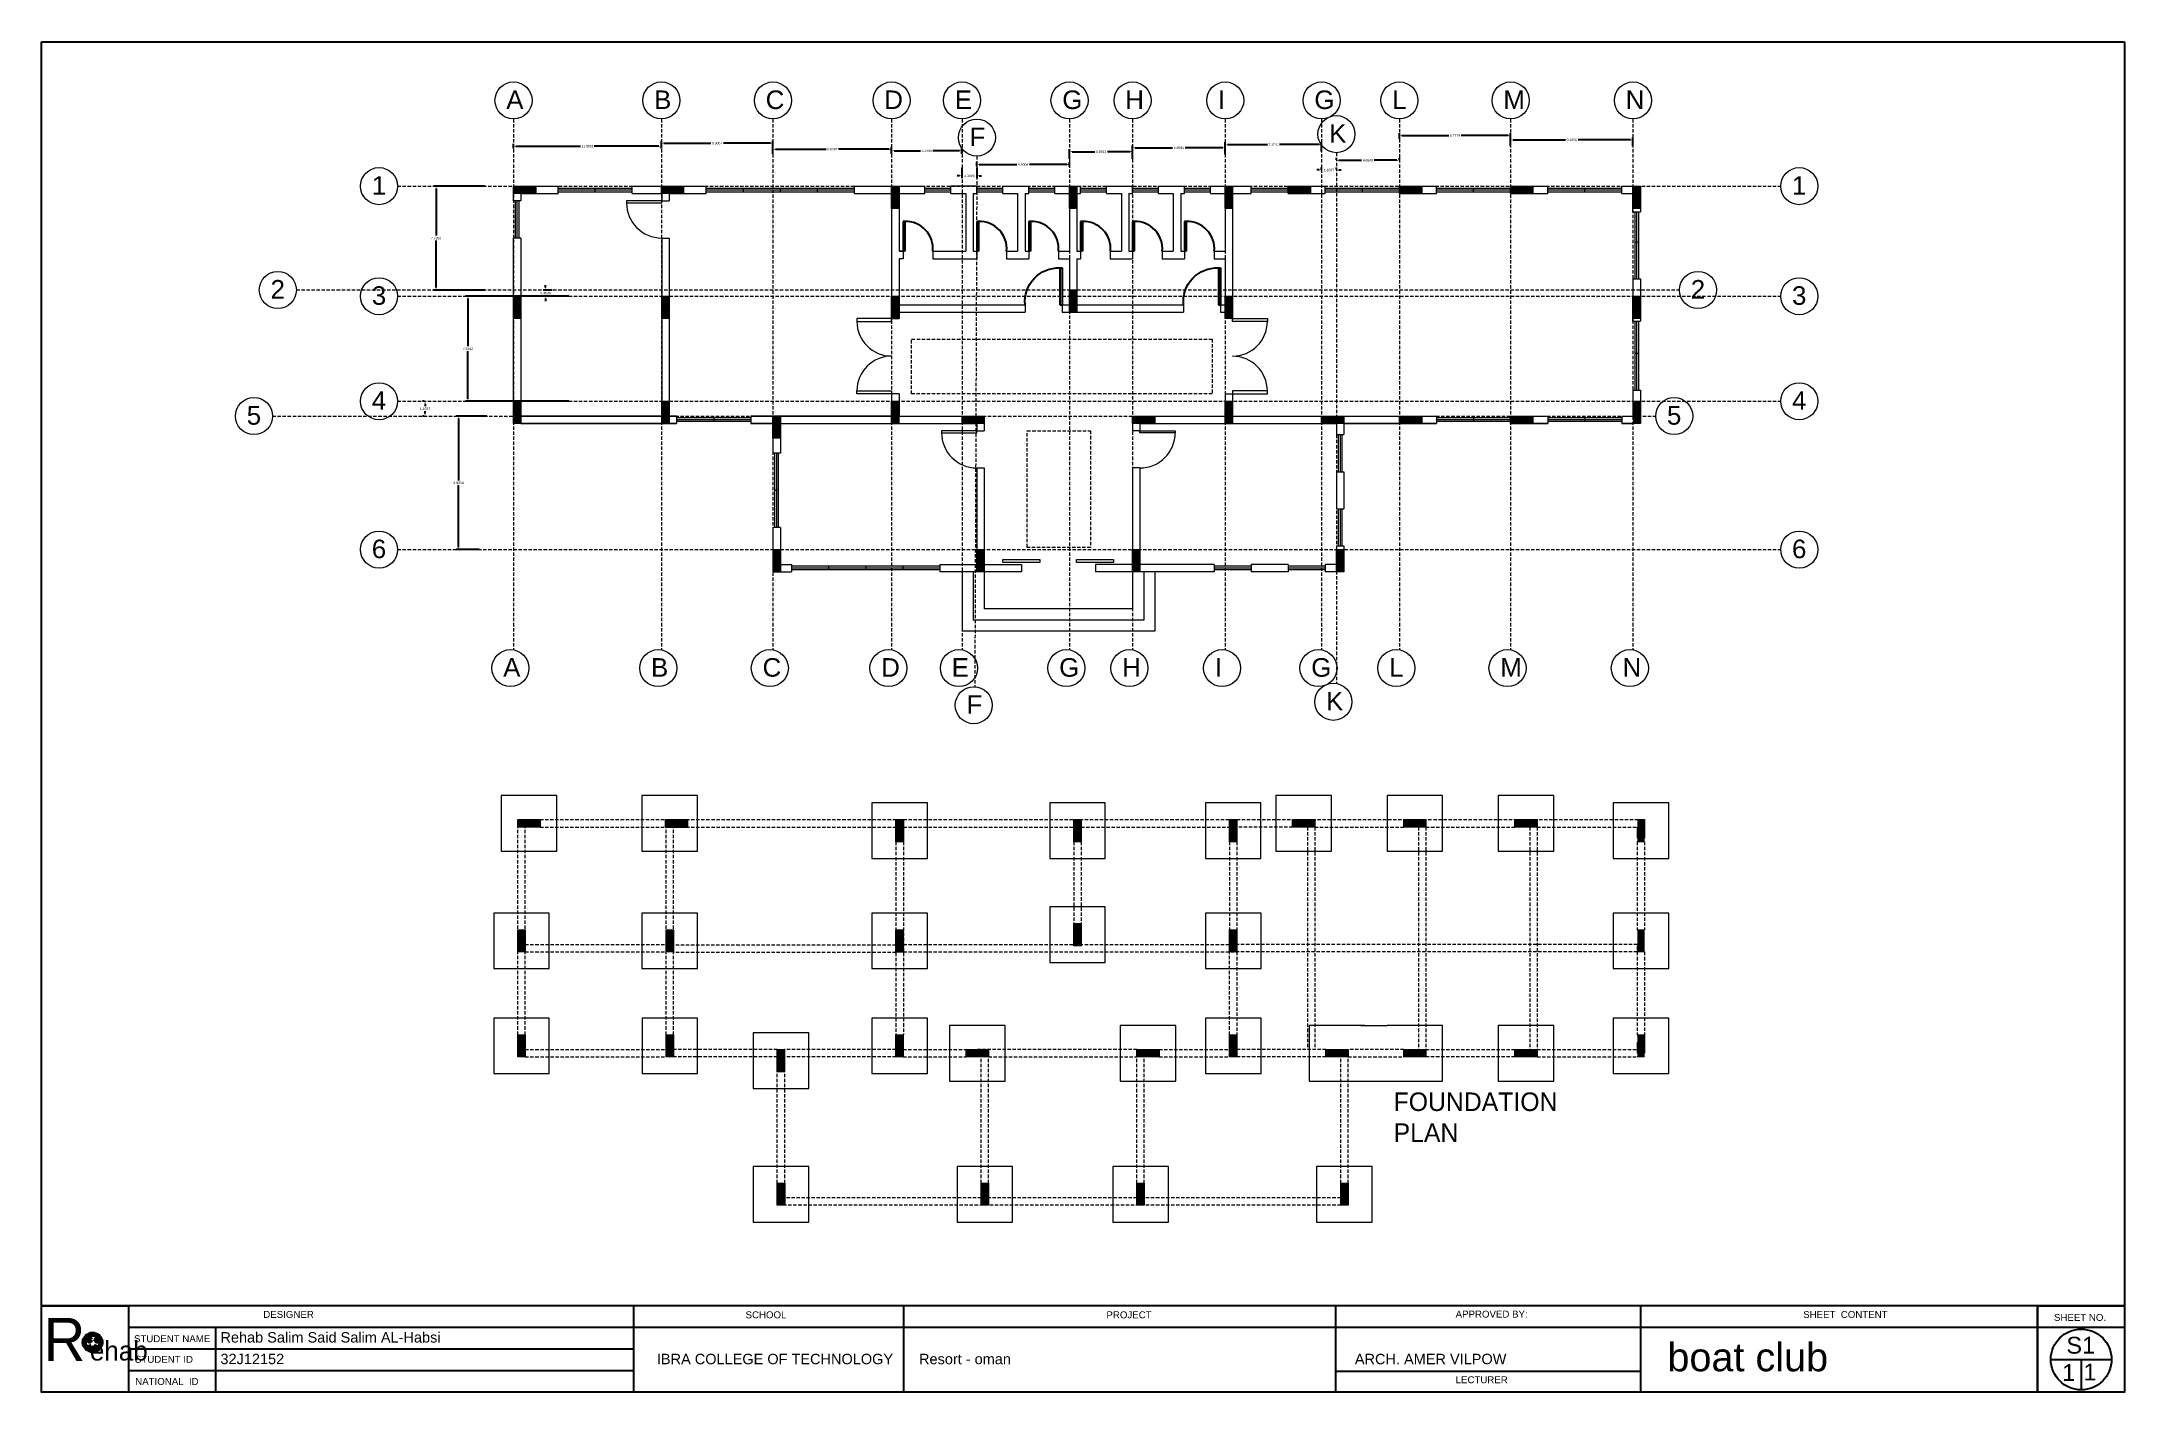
# Model space of a CAD drawing. Header units: inches. Extents: x 4 to 844, y 19 to 530.
# Drawn here: x 396.6 to 551.7, y 301.8 to 402.3 of the extents above; entities that cross this region are included whole.
import ezdxf

# ---------------------------------------------------------------- set-up
doc = ezdxf.new("R2010")
doc.units = ezdxf.units.IN
doc.header["$MEASUREMENT"] = 0
doc.linetypes.add('DASHED2', pattern=[0.375, 0.25, -0.125])
doc.linetypes.add('HIDDEN', pattern=[0.375, 0.25, -0.125])
doc.layers.add('DOOR', color=2, linetype='Continuous')
doc.layers.add('FUR', color=6, linetype='Continuous')
doc.styles.get("Standard").update_dxf_attribs({"font": 'arial.ttf'})
doc.styles.add('STYLUS', font='stylu.ttf')
doc.dimstyles.get("Standard").update_dxf_attribs({"dimtxt": 0.18, "dimasz": 0.18, "dimexe": 0.18, "dimexo": 0.0625, "dimgap": 0.09, "dimtad": 0, "dimtih": 1, "dimtoh": 1, "dimdec": 4, "dimzin": 0, "dimdsep": 46, "dimtxsty": 'Standard', "dimcen": 0.09, "dimadec": 0, "dimazin": 0, "dimtfac": 1, "dimtdec": 4, "dimtofl": 0, "dimtmove": 0, "dimatfit": 3, "dimfxl": 1, "dimtolj": 1, "dimtzin": 0, "dimarcsym": 0})

msp = doc.modelspace()

# ---------------------------------------------------------------- texts
at = {"color": 3, "lineweight": 0}
for s, p in [('A', (431.23555, 397.31573)), ('B', (442.24063, 397.31573)), ('C', (450.54631, 397.31573)), ('D', (459.37602, 397.31573)), ('E', (464.62288, 397.31573)), ('G', (472.62432, 397.31573)), ('H', (477.31558, 397.31573)), ('I', (484.21379, 397.31573)), ('G', (491.38793, 397.31573)), ('L', (497.18243, 397.31573)), ('M', (505.46028, 397.31573)), ('N', (514.56591, 397.31573)), ('F', (465.72659, 394.55357)), ('K', (492.49164, 394.80793)), ('A', (431.0044, 355.07806)), ('B', (442.00948, 355.07806)), ('C', (450.31516, 355.07806)), ('D', (459.14487, 355.07806)), ('E', (464.39173, 355.07806)), ('G', (472.39317, 355.07806)), ('H', (477.08444, 355.07806)), ('I', (483.98264, 355.07806)), ('G', (491.15678, 355.07806)), ('L', (496.95128, 355.07806)), ('M', (505.22913, 355.07806)), ('N', (514.33476, 355.07806)), ('F', (465.49544, 352.31589)), ('K', (492.26049, 352.57026))]:
    msp.add_text(s, height=1.37964, dxfattribs=at).set_placement(p)
at = {"color": 1, "lineweight": 0}
for s, p in [('1', (421.22403, 390.93847)), ('1', (526.94576, 390.93847)), ('2', (413.68918, 383.21248)), ('2', (519.41092, 383.21248)), ('3', (421.22403, 382.74886)), ('3', (526.94576, 382.74886)), ('5', (411.91517, 373.83092)), ('4', (421.22403, 374.93463)), ('5', (517.6369, 373.83092)), ('4', (526.94576, 374.93463)), ('6', (421.22403, 363.89749)), ('6', (526.94576, 363.89749))]:
    msp.add_text(s, height=1.37964, dxfattribs=at).set_placement(p)
at = {"color": 18, "true_color": 0x000000}
for s, height, p in [('DESIGNER', 0.515359, (413.14992, 307.37132)), ('SCHOOL', 0.515359, (449.05062, 307.34124)), ('PROJECT', 0.515359, (475.91491, 307.34124)), ('APPROVED BY:', 0.5153587, (501.90698, 307.39284)), ('SHEET  CONTENT', 0.5153587, (527.78061, 307.36464)), ('SHEET NO.', 0.515359, (546.44725, 307.15006)), ('STUDENT NAME', 0.5153587, (403.52301, 305.56606)), ('STUDENT ID', 0.515359, (403.59692, 304.02943)), ('NATIONAL  ID', 0.5153587, (403.6154, 302.382)), ('LECTURER', 0.515359, (501.90698, 302.50897))]:
    msp.add_text(s, height=height, dxfattribs=at).set_placement(p)
at = {"color": 3}
for s, p in [('Rehab Salim Said Salim AL-Habsi', (409.96009, 305.53803)), ('32J12152', (409.96009, 303.92754)), ('IBRA COLLEGE OF TECHNOLOGY', (442.4486, 303.92407)), ('Resort - oman', (461.96188, 303.92407)), ('ARCH. AMER VILPOW', (494.40627, 303.92407))]:
    msp.add_text(s, height=0.773038, dxfattribs=at).set_placement(p)
at = {"color": 5}
msp.add_text('boat club', height=2.110335, dxfattribs=at).set_placement((517.67091, 303.39826))
at = {"color": 140}
msp.add_text('S1', height=1.252322, dxfattribs=at).set_placement((547.37163, 304.7104))
at = {"color": 1}
for p in [(547.06048, 302.68032), (548.64164, 302.71437)]:
    msp.add_text('1', height=1.25232, dxfattribs=at).set_placement(p)
at = {"lineweight": 0, "insert": (497.2907, 324.14318), "char_height": 1.3796418, "attachment_point": 1, "style": 'STYLUS'}
msp.add_mtext_dynamic_manual_height_columns('FOUNDATION PLAN ', width=16.1654882, gutter_width=2.12639, heights=[0], dxfattribs=at)
at = {"color": 5, "lineweight": 0, "insert": (396.80125, 307.3735), "char_height": 3.2103233, "attachment_point": 1}
msp.add_mtext_dynamic_manual_height_columns('{\\fBlackadder ITC|b0|i0|c0|p82;R}', width=2.1558242, gutter_width=1, heights=[0], dxfattribs=at)
at = {"lineweight": 0, "insert": (400.24115, 305.6443), "char_height": 1.4471532, "attachment_point": 1}
msp.add_mtext_dynamic_manual_height_columns('{\\fBlackadder ITC|b0|i0|c0|p82;ehab}', width=2.1558242, gutter_width=1, heights=[0], dxfattribs=at)

# ---------------------------------------------------------------- blocks, each defined once
blk = doc.blocks.new('DESK4')
at = {"color": 0}
for p, q in [((0, 1), (-0.06, 1)), ((0, 0), (-0.06, 0))]:
    blk.add_line(p, q, dxfattribs=at)
blk.add_lwpolyline([(-0.06, 1), (-0.06, 0)], dxfattribs=at)
blk.add_lwpolyline([(0.944, 0, 0.455404), (0, 1), (0, 0)], format="xyb", dxfattribs=at)
blk = doc.blocks.new('*D262')
at = {"color": 0, "lineweight": -2, "transparency": 16777216}
for p, q in [((506, 394.54), (506, 395.2)), ((506.18, 395.02), (510.09, 395.02)), ((514.93, 395.02), (511.02, 395.02)), ((515.11, 394.54), (515.11, 395.2))]:
    blk.add_line(p, q, dxfattribs=at)
at = {"color": 0, "lineweight": 0, "transparency": 16777216}
for points in [[(506.18, 395.05), (506.18, 394.99), (506, 395.02)], [(514.93, 395.05), (514.93, 394.99), (515.11, 395.02)]]:
    blk.add_solid(points, dxfattribs=at)
at = {"layer": 'Defpoints', "color": 0, "lineweight": 0, "transparency": 16777216}
for p in [(506, 395.02), (506, 394.48), (515.11, 394.48)]:
    blk.add_point(p, dxfattribs=at)
at = {"color": 0, "lineweight": 0, "transparency": 16777216, "insert": (510.55, 395.02), "char_height": 0.18, "attachment_point": 5}
blk.add_mtext('\\A1;9.1056', dxfattribs=at)
blk = doc.blocks.new('*D263')
at = {"color": 0, "lineweight": -2, "transparency": 16777216}
for p, q in [((497.72, 395.09), (497.72, 395.52)), ((506, 395.09), (506, 395.52)), ((497.9, 395.34), (501.4, 395.34)), ((505.82, 395.34), (502.33, 395.34))]:
    blk.add_line(p, q, dxfattribs=at)
at = {"color": 0, "lineweight": 0, "transparency": 16777216}
for points in [[(497.9, 395.37), (497.9, 395.31), (497.72, 395.34)], [(505.82, 395.37), (505.82, 395.31), (506, 395.34)]]:
    blk.add_solid(points, dxfattribs=at)
at = {"layer": 'Defpoints', "color": 0, "lineweight": 0, "transparency": 16777216}
for p in [(497.72, 395.34), (497.72, 395.02), (506, 395.02)]:
    blk.add_point(p, dxfattribs=at)
at = {"color": 0, "lineweight": 0, "transparency": 16777216, "insert": (501.86, 395.34), "char_height": 0.18, "attachment_point": 5}
blk.add_mtext('\\A1;8.2779', dxfattribs=at)
blk = doc.blocks.new('*D264')
at = {"color": 0, "lineweight": -2, "transparency": 16777216}
for p, q in [((493.03, 393.53), (493.03, 393.68)), ((493.21, 393.5), (494.91, 393.5)), ((497.54, 393.5), (495.85, 393.5)), ((497.72, 393.53), (497.72, 393.68))]:
    blk.add_line(p, q, dxfattribs=at)
at = {"color": 0, "lineweight": 0, "transparency": 16777216}
for points in [[(493.21, 393.53), (493.21, 393.47), (493.03, 393.5)], [(497.54, 393.53), (497.54, 393.47), (497.72, 393.5)]]:
    blk.add_solid(points, dxfattribs=at)
at = {"layer": 'Defpoints', "color": 0, "lineweight": 0, "transparency": 16777216}
for p in [(493.03, 393.5), (493.03, 393.47), (497.72, 393.47)]:
    blk.add_point(p, dxfattribs=at)
at = {"color": 0, "lineweight": 0, "transparency": 16777216, "insert": (495.38, 393.5), "char_height": 0.18, "attachment_point": 5}
blk.add_mtext('\\A1;4.6908', dxfattribs=at)
blk = doc.blocks.new('*D265')
at = {"color": 0, "lineweight": -2, "transparency": 16777216}
for p, q in [((491.75, 392.78), (491.57, 392.78)), ((491.93, 392.81), (491.93, 392.96)), ((493.03, 392.81), (493.03, 392.96)), ((493.21, 392.78), (493.39, 392.78))]:
    blk.add_line(p, q, dxfattribs=at)
at = {"color": 0, "lineweight": 0, "transparency": 16777216}
for points in [[(491.75, 392.81), (491.75, 392.75), (491.93, 392.78)], [(493.21, 392.81), (493.21, 392.75), (493.03, 392.78)]]:
    blk.add_solid(points, dxfattribs=at)
at = {"layer": 'Defpoints', "color": 0, "lineweight": 0, "transparency": 16777216}
for p in [(491.93, 392.78), (491.93, 392.74), (493.03, 392.74)]:
    blk.add_point(p, dxfattribs=at)
at = {"color": 0, "lineweight": 0, "transparency": 16777216, "insert": (492.48, 392.78), "char_height": 0.18, "attachment_point": 5}
blk.add_mtext('\\A1;1.1037', dxfattribs=at)
blk = doc.blocks.new('*D266')
at = {"color": 0, "lineweight": -2, "transparency": 16777216}
for p, q in [((484.75, 394.15), (484.75, 394.86)), ((484.93, 394.68), (487.9, 394.68)), ((491.75, 394.68), (488.79, 394.68)), ((491.93, 394.15), (491.93, 394.86))]:
    blk.add_line(p, q, dxfattribs=at)
at = {"color": 0, "lineweight": 0, "transparency": 16777216}
for points in [[(484.93, 394.71), (484.93, 394.65), (484.75, 394.68)], [(491.75, 394.71), (491.75, 394.65), (491.93, 394.68)]]:
    blk.add_solid(points, dxfattribs=at)
at = {"layer": 'Defpoints', "color": 0, "lineweight": 0, "transparency": 16777216}
for p in [(484.75, 394.68), (484.75, 394.08), (491.93, 394.08)]:
    blk.add_point(p, dxfattribs=at)
at = {"color": 0, "lineweight": 0, "transparency": 16777216, "insert": (488.34, 394.68), "char_height": 0.18, "attachment_point": 5}
blk.add_mtext('\\A1;7.1741', dxfattribs=at)
blk = doc.blocks.new('*D267')
at = {"color": 0, "lineweight": -2, "transparency": 16777216}
for p, q in [((477.86, 393.95), (477.86, 394.61)), ((478.04, 394.43), (480.84, 394.43)), ((484.57, 394.43), (481.77, 394.43)), ((484.75, 393.95), (484.75, 394.61))]:
    blk.add_line(p, q, dxfattribs=at)
at = {"color": 0, "lineweight": 0, "transparency": 16777216}
for points in [[(478.04, 394.46), (478.04, 394.4), (477.86, 394.43)], [(484.57, 394.46), (484.57, 394.4), (484.75, 394.43)]]:
    blk.add_solid(points, dxfattribs=at)
at = {"layer": 'Defpoints', "color": 0, "lineweight": 0, "transparency": 16777216}
for p in [(477.86, 394.43), (477.86, 393.88), (484.75, 393.88)]:
    blk.add_point(p, dxfattribs=at)
at = {"color": 0, "lineweight": 0, "transparency": 16777216, "insert": (481.31, 394.43), "char_height": 0.18, "attachment_point": 5}
blk.add_mtext('\\A1;6.8982', dxfattribs=at)
blk = doc.blocks.new('*D268')
at = {"color": 0, "lineweight": -2, "transparency": 16777216}
for p, q in [((473.17, 393.62), (473.17, 394.32)), ((473.35, 394.14), (475.04, 394.14)), ((477.68, 394.14), (475.98, 394.14)), ((477.86, 393.62), (477.86, 394.32))]:
    blk.add_line(p, q, dxfattribs=at)
at = {"color": 0, "lineweight": 0, "transparency": 16777216}
for points in [[(473.35, 394.17), (473.35, 394.11), (473.17, 394.14)], [(477.68, 394.17), (477.68, 394.11), (477.86, 394.14)]]:
    blk.add_solid(points, dxfattribs=at)
at = {"layer": 'Defpoints', "color": 0, "lineweight": 0, "transparency": 16777216}
for p in [(473.17, 394.14), (473.17, 393.56), (477.86, 393.56)]:
    blk.add_point(p, dxfattribs=at)
at = {"color": 0, "lineweight": 0, "transparency": 16777216, "insert": (475.51, 394.14), "char_height": 0.18, "attachment_point": 5}
blk.add_mtext('\\A1;4.6913', dxfattribs=at)
blk = doc.blocks.new('*D269')
at = {"color": 0, "lineweight": -2, "transparency": 16777216}
for p, q in [((466.26, 393.07), (466.26, 393.36)), ((466.44, 393.18), (469.25, 393.18)), ((472.99, 393.18), (470.18, 393.18)), ((473.17, 393.04), (473.17, 393.36))]:
    blk.add_line(p, q, dxfattribs=at)
at = {"color": 0, "lineweight": 0, "transparency": 16777216}
for points in [[(466.44, 393.21), (466.44, 393.15), (466.26, 393.18)], [(472.99, 393.21), (472.99, 393.15), (473.17, 393.18)]]:
    blk.add_solid(points, dxfattribs=at)
at = {"layer": 'Defpoints', "color": 0, "lineweight": 0, "transparency": 16777216}
for p in [(466.26, 393.18), (466.26, 393.01), (473.17, 392.98)]:
    blk.add_point(p, dxfattribs=at)
at = {"color": 0, "lineweight": 0, "transparency": 16777216, "insert": (469.71, 393.18), "char_height": 0.18, "attachment_point": 5}
blk.add_mtext('\\A1;6.9009', dxfattribs=at)
blk = doc.blocks.new('*D270')
at = {"color": 0, "lineweight": -2, "transparency": 16777216}
for p, q in [((464.98, 392.35), (464.8, 392.35)), ((465.16, 392.95), (465.16, 392.17)), ((466.26, 392.95), (466.26, 392.17)), ((466.44, 392.35), (466.62, 392.35))]:
    blk.add_line(p, q, dxfattribs=at)
at = {"color": 0, "lineweight": 0, "transparency": 16777216}
for points in [[(464.98, 392.38), (464.98, 392.32), (465.16, 392.35)], [(466.44, 392.38), (466.44, 392.32), (466.26, 392.35)]]:
    blk.add_solid(points, dxfattribs=at)
at = {"layer": 'Defpoints', "color": 0, "lineweight": 0, "transparency": 16777216}
for p in [(465.16, 393.01), (465.16, 392.35), (466.26, 393.01)]:
    blk.add_point(p, dxfattribs=at)
at = {"color": 0, "lineweight": 0, "transparency": 16777216, "insert": (465.71, 392.35), "char_height": 0.18, "attachment_point": 5}
blk.add_mtext('\\A1;1.1006', dxfattribs=at)
blk = doc.blocks.new('*D271')
at = {"color": 0, "lineweight": -2, "transparency": 16777216}
for p, q in [((459.92, 393.97), (459.92, 394.39)), ((460.1, 394.21), (462.08, 394.21)), ((464.98, 394.21), (463, 394.21)), ((465.16, 393.97), (465.16, 394.39))]:
    blk.add_line(p, q, dxfattribs=at)
at = {"color": 0, "lineweight": 0, "transparency": 16777216}
for points in [[(460.1, 394.24), (460.1, 394.18), (459.92, 394.21)], [(464.98, 394.24), (464.98, 394.18), (465.16, 394.21)]]:
    blk.add_solid(points, dxfattribs=at)
at = {"layer": 'Defpoints', "color": 0, "lineweight": 0, "transparency": 16777216}
for p in [(459.92, 394.21), (459.92, 393.9), (465.16, 393.9)]:
    blk.add_point(p, dxfattribs=at)
at = {"color": 0, "lineweight": 0, "transparency": 16777216, "insert": (462.54, 394.21), "char_height": 0.18, "attachment_point": 5}
blk.add_mtext('\\A1;5.2469', dxfattribs=at)
blk = doc.blocks.new('*D272')
at = {"color": 0, "lineweight": -2, "transparency": 16777216}
for p, q in [((451.09, 393.97), (451.09, 394.5)), ((451.27, 394.32), (455.04, 394.32)), ((459.74, 394.32), (455.97, 394.32)), ((459.92, 393.97), (459.92, 394.5))]:
    blk.add_line(p, q, dxfattribs=at)
at = {"color": 0, "lineweight": 0, "transparency": 16777216}
for points in [[(451.27, 394.35), (451.27, 394.29), (451.09, 394.32)], [(459.74, 394.35), (459.74, 394.29), (459.92, 394.32)]]:
    blk.add_solid(points, dxfattribs=at)
at = {"layer": 'Defpoints', "color": 0, "lineweight": 0, "transparency": 16777216}
for p in [(451.09, 394.32), (451.09, 393.9), (459.92, 393.9)]:
    blk.add_point(p, dxfattribs=at)
at = {"color": 0, "lineweight": 0, "transparency": 16777216, "insert": (455.5, 394.32), "char_height": 0.18, "attachment_point": 5}
blk.add_mtext('\\A1;8.8297', dxfattribs=at)
blk = doc.blocks.new('*D273')
at = {"color": 0, "lineweight": -2, "transparency": 16777216}
for p, q in [((442.78, 394.38), (442.78, 394.96)), ((442.96, 394.78), (446.47, 394.78)), ((450.91, 394.78), (447.4, 394.78)), ((451.09, 394.38), (451.09, 394.96))]:
    blk.add_line(p, q, dxfattribs=at)
at = {"color": 0, "lineweight": 0, "transparency": 16777216}
for points in [[(442.96, 394.81), (442.96, 394.75), (442.78, 394.78)], [(450.91, 394.81), (450.91, 394.75), (451.09, 394.78)]]:
    blk.add_solid(points, dxfattribs=at)
at = {"layer": 'Defpoints', "color": 0, "lineweight": 0, "transparency": 16777216}
for p in [(442.78, 394.78), (442.78, 394.32), (451.09, 394.32)]:
    blk.add_point(p, dxfattribs=at)
at = {"color": 0, "lineweight": 0, "transparency": 16777216, "insert": (446.93, 394.78), "char_height": 0.18, "attachment_point": 5}
blk.add_mtext('\\A1;8.3057', dxfattribs=at)
blk = doc.blocks.new('*D274')
at = {"color": 0, "lineweight": -2, "transparency": 16777216}
for p, q in [((431.78, 394.38), (431.78, 394.73)), ((431.96, 394.55), (436.77, 394.55)), ((442.6, 394.55), (437.79, 394.55)), ((442.78, 394.38), (442.78, 394.73))]:
    blk.add_line(p, q, dxfattribs=at)
at = {"color": 0, "lineweight": 0, "transparency": 16777216}
for points in [[(431.96, 394.58), (431.96, 394.52), (431.78, 394.55)], [(442.6, 394.58), (442.6, 394.52), (442.78, 394.55)]]:
    blk.add_solid(points, dxfattribs=at)
at = {"layer": 'Defpoints', "color": 0, "lineweight": 0, "transparency": 16777216}
for p in [(431.78, 394.55), (431.78, 394.32), (442.78, 394.32)]:
    blk.add_point(p, dxfattribs=at)
at = {"color": 0, "lineweight": 0, "transparency": 16777216, "insert": (437.28, 394.55), "char_height": 0.18, "attachment_point": 5}
blk.add_mtext('\\A1;11.0051', dxfattribs=at)
blk = doc.blocks.new('*D275')
at = {"color": 0, "lineweight": -2, "transparency": 16777216}
for p, q in [((429.65, 391.58), (425.83, 391.58)), ((426.01, 391.4), (426.01, 387.9)), ((426.01, 384.03), (426.01, 387.53)), ((429.65, 383.85), (425.83, 383.85))]:
    blk.add_line(p, q, dxfattribs=at)
at = {"color": 0, "lineweight": 0, "transparency": 16777216}
for points in [[(425.98, 391.4), (426.04, 391.4), (426.01, 391.58)], [(425.98, 384.03), (426.04, 384.03), (426.01, 383.85)]]:
    blk.add_solid(points, dxfattribs=at)
at = {"layer": 'Defpoints', "color": 0, "lineweight": 0, "transparency": 16777216}
for p in [(429.71, 391.58), (426.01, 383.85), (429.71, 383.85)]:
    blk.add_point(p, dxfattribs=at)
at = {"color": 0, "lineweight": 0, "transparency": 16777216, "insert": (426.01, 387.71), "char_height": 0.18, "attachment_point": 5}
blk.add_mtext('\\A1;7.7260', dxfattribs=at)
blk = doc.blocks.new('*D276')
at = {"color": 0, "lineweight": -2, "transparency": 16777216}
for p, q in [((434.65, 383.85), (433.98, 383.85)), ((434.65, 383.39), (433.98, 383.39)), ((434.16, 384.03), (434.16, 384.21)), ((434.16, 383.21), (434.16, 383.03))]:
    blk.add_line(p, q, dxfattribs=at)
at = {"color": 0, "lineweight": 0, "transparency": 16777216}
for points in [[(434.13, 384.03), (434.19, 384.03), (434.16, 383.85)], [(434.13, 383.21), (434.19, 383.21), (434.16, 383.39)]]:
    blk.add_solid(points, dxfattribs=at)
at = {"layer": 'Defpoints', "color": 0, "lineweight": 0, "transparency": 16777216}
for p in [(434.16, 383.39), (434.72, 383.85), (434.72, 383.39)]:
    blk.add_point(p, dxfattribs=at)
at = {"color": 0, "lineweight": 0, "transparency": 16777216, "insert": (434.16, 383.62), "char_height": 0.18, "attachment_point": 5}
blk.add_mtext('\\A1;0.4636', dxfattribs=at)
blk = doc.blocks.new('*D277')
at = {"color": 0, "lineweight": -2, "transparency": 16777216}
for p, q in [((435.89, 383.39), (428.2, 383.39)), ((428.38, 383.21), (428.38, 379.66)), ((428.38, 375.75), (428.38, 379.3)), ((435.89, 375.57), (428.2, 375.57))]:
    blk.add_line(p, q, dxfattribs=at)
at = {"color": 0, "lineweight": 0, "transparency": 16777216}
for points in [[(428.35, 383.21), (428.41, 383.21), (428.38, 383.39)], [(428.35, 375.75), (428.41, 375.75), (428.38, 375.57)]]:
    blk.add_solid(points, dxfattribs=at)
at = {"layer": 'Defpoints', "color": 0, "lineweight": 0, "transparency": 16777216}
for p in [(435.96, 383.39), (428.38, 375.57), (435.96, 375.57)]:
    blk.add_point(p, dxfattribs=at)
at = {"color": 0, "lineweight": 0, "transparency": 16777216, "insert": (428.38, 379.48), "char_height": 0.18, "attachment_point": 5}
blk.add_mtext('\\A1;7.8142', dxfattribs=at)
blk = doc.blocks.new('*D278')
at = {"color": 0, "lineweight": -2, "transparency": 16777216}
for p, q in [((425.12, 375.57), (425.01, 375.57)), ((425.19, 375.39), (425.19, 375.2)), ((425.12, 374.47), (425.01, 374.47)), ((425.19, 374.65), (425.19, 374.84))]:
    blk.add_line(p, q, dxfattribs=at)
at = {"color": 0, "lineweight": 0, "transparency": 16777216}
for points in [[(425.16, 375.39), (425.22, 375.39), (425.19, 375.57)], [(425.16, 374.65), (425.22, 374.65), (425.19, 374.47)]]:
    blk.add_solid(points, dxfattribs=at)
at = {"layer": 'Defpoints', "color": 0, "lineweight": 0, "transparency": 16777216}
for p in [(425.19, 375.57), (425.19, 374.47), (425.19, 374.47)]:
    blk.add_point(p, dxfattribs=at)
at = {"color": 0, "lineweight": 0, "transparency": 16777216, "insert": (425.19, 375.02), "char_height": 0.18, "attachment_point": 5}
blk.add_mtext('\\A1;1.1037', dxfattribs=at)
blk = doc.blocks.new('*D279')
at = {"color": 0, "lineweight": -2, "transparency": 16777216}
for p, q in [((429.78, 374.47), (427.5, 374.47)), ((427.68, 374.29), (427.68, 369.68)), ((427.68, 364.72), (427.68, 369.32)), ((429.22, 364.54), (427.5, 364.54))]:
    blk.add_line(p, q, dxfattribs=at)
at = {"color": 0, "lineweight": 0, "transparency": 16777216}
for points in [[(427.65, 374.29), (427.71, 374.29), (427.68, 374.47)], [(427.65, 364.72), (427.71, 364.72), (427.68, 364.54)]]:
    blk.add_solid(points, dxfattribs=at)
at = {"layer": 'Defpoints', "color": 0, "lineweight": 0, "transparency": 16777216}
for p in [(429.84, 374.47), (427.68, 364.54), (429.28, 364.54)]:
    blk.add_point(p, dxfattribs=at)
at = {"color": 0, "lineweight": 0, "transparency": 16777216, "insert": (427.68, 369.5), "char_height": 0.18, "attachment_point": 5}
blk.add_mtext('\\A1;9.9334', dxfattribs=at)

# ---------------------------------------------------------------- dimensions: what is measured, and where the dimension line sits
at = {"color": 18, "lineweight": 0, "true_color": 0x000000}
for base, p1, p2, picture, middle in [((497.7234386, 395.3391625), (506.0012893, 395.0234739), (497.7234386, 395.0234739), '*D263', (501.862364, 395.3391625)), ((431.77656, 394.55057), (442.78164, 394.31966), (431.77656, 394.31966), '*D274', (437.2791, 394.55057)), ((442.78164, 394.78147), (451.08732, 394.31966), (442.78164, 394.31966), '*D273', (446.93448, 394.78147)), ((451.08732, 394.31966), (459.91703, 393.90269), (451.08732, 393.90269), '*D272', (455.50218, 394.31966)), ((459.91703, 394.20936), (465.16389, 393.90269), (459.91703, 393.90269), '*D271', (462.54046, 394.20936)), ((473.16533, 394.13665), (477.8566, 393.55939), (473.16533, 393.55939), '*D268', (475.51096, 394.13665)), ((477.8566, 394.42528), (484.75481, 393.8841), (477.8566, 393.8841), '*D267', (481.3057, 394.42528)), ((484.75481, 394.67801), (491.92894, 394.08271), (484.75481, 394.08271), '*D266', (488.34187, 394.67801)), ((506.00129, 395.02347), (515.10693, 394.4782), (506.00129, 394.4782), '*D262', (510.55411, 395.02347)), ((465.16389, 392.35131), (466.26447, 393.00903), (465.16389, 393.00903), '*D270', (465.71418, 392.35131)), ((466.26447, 393.18056), (473.16533, 392.98213), (466.26447, 393.00903), '*D269', (469.7149, 393.18056)), ((491.92894, 392.78064), (493.03266, 392.74456), (491.92894, 392.74456), '*D265', (492.4808, 392.78064)), ((493.03266, 393.50222), (497.72344, 393.46614), (493.03266, 393.46614), '*D264', (495.37805, 393.50222))]:
    dim = msp.add_linear_dim(base=base, p1=p1, p2=p2, dimstyle='Standard', dxfattribs=at)
    dim.commit()
    dim.dimension.update_dxf_attribs({"geometry": picture, "text_midpoint": middle})
for base, p1, p2, picture, middle in [((426.01363, 383.85106), (429.71286, 391.57706), (429.71286, 383.85106), '*D275', (426.01363, 387.71406)), ((428.38224, 375.57321), (435.9553, 383.38744), (435.9553, 375.57321), '*D277', (428.38224, 379.48033)), ((434.16492, 383.38744), (434.71615, 383.85106), (434.71615, 383.38744), '*D276', (434.16492, 383.61925)), ((425.18538, 374.4695), (425.18538, 375.57321), (425.18538, 374.4695), '*D278', (425.18538, 375.02136)), ((427.68051, 364.53608), (429.84425, 374.4695), (429.27979, 364.53608), '*D279', (427.68051, 369.50279))]:
    dim = msp.add_linear_dim(base=base, p1=p1, p2=p2, angle=90, dimstyle='Standard', dxfattribs=at)
    dim.commit()
    dim.dimension.update_dxf_attribs({"geometry": picture, "text_midpoint": middle})

# ---------------------------------------------------------------- hatches: boundary and pattern name
at = {"lineweight": 0}
h = msp.add_hatch(color=5, dxfattribs=at)
h.dxf.hatch_style = 1
h.paths.add_polyline_path([(433.43213, 391.57706), (431.77656, 391.57706), (431.77656, 391.0252), (433.43213, 391.0252)])
h = msp.add_hatch(color=5, dxfattribs=at)
h.dxf.hatch_style = 1
h.paths.add_polyline_path([(442.78164, 391.57706), (442.78164, 391.0252), (444.43721, 391.0252), (444.43721, 391.57706)])
h = msp.add_hatch(color=5, dxfattribs=at)
h.dxf.hatch_style = 1
h.paths.add_polyline_path([(459.92272, 389.92149), (460.47457, 389.92149), (460.47457, 391.57706), (459.92272, 391.57706)])
h = msp.add_hatch(color=5, dxfattribs=at)
h.dxf.hatch_style = 1
h.paths.add_polyline_path([(473.16533, 389.92149), (473.71719, 389.92149), (473.71719, 391.57706), (473.16533, 391.57706)])
h = msp.add_hatch(color=5, dxfattribs=at)
h.dxf.hatch_style = 1
h.paths.add_polyline_path([(484.75103, 389.92149), (485.30289, 389.92149), (485.30289, 391.57706), (484.75103, 391.57706)])
h = msp.add_hatch(color=5, dxfattribs=at)
h.dxf.hatch_style = 1
h.paths.add_polyline_path([(491.10116, 391.57706), (489.44559, 391.57706), (489.44559, 391.0252), (491.10116, 391.0252)])
h = msp.add_hatch(color=5, dxfattribs=at)
h.dxf.hatch_style = 1
h.paths.add_polyline_path([(499.37901, 391.57706), (497.72344, 391.57706), (497.72344, 391.0252), (499.37901, 391.0252)])
h = msp.add_hatch(color=5, dxfattribs=at)
h.dxf.hatch_style = 1
h.paths.add_polyline_path([(507.65686, 391.57706), (506.00129, 391.57706), (506.00129, 391.0252), (507.65686, 391.0252)])
h = msp.add_hatch(color=5, dxfattribs=at)
h.dxf.hatch_style = 1
h.paths.add_polyline_path([(515.65878, 391.57706), (515.10693, 391.57706), (515.10693, 389.92149), (515.65878, 389.92149)])
h = msp.add_hatch(color=5, dxfattribs=at)
h.dxf.hatch_style = 1
h.paths.add_polyline_path([(432.32842, 383.38744), (431.77656, 383.38744), (431.77656, 381.73187), (432.32842, 381.73187)])
h = msp.add_hatch(color=5, dxfattribs=at)
h.dxf.hatch_style = 1
h.paths.add_polyline_path([(443.36555, 383.38744), (442.8137, 383.38744), (442.8137, 381.73187), (443.36555, 381.73187)])
h = msp.add_hatch(color=5, dxfattribs=at)
h.dxf.hatch_style = 1
h.paths.add_polyline_path([(460.47311, 383.38744), (459.92125, 383.38744), (459.92125, 381.73187), (460.47311, 381.73187)])
h = msp.add_hatch(color=5, dxfattribs=at)
h.dxf.hatch_style = 1
h.paths.add_polyline_path([(473.16533, 382.19549), (473.71719, 382.19549), (473.71719, 383.85106), (473.16533, 383.85106)])
h = msp.add_hatch(color=5, dxfattribs=at)
h.dxf.hatch_style = 1
h.paths.add_polyline_path([(485.30666, 383.38744), (484.75481, 383.38744), (484.75481, 381.73187), (485.30666, 381.73187)])
h = msp.add_hatch(color=5, dxfattribs=at)
h.dxf.hatch_style = 1
h.paths.add_polyline_path([(515.10693, 381.73187), (515.65878, 381.73187), (515.65878, 383.38744), (515.10693, 383.38744)])
h = msp.add_hatch(color=5, dxfattribs=at)
h.dxf.hatch_style = 1
h.paths.add_polyline_path([(432.32842, 375.57321), (431.77656, 375.57321), (431.77656, 373.91764), (432.32842, 373.91764)])
h = msp.add_hatch(color=5, dxfattribs=at)
h.dxf.hatch_style = 1
h.paths.add_polyline_path([(443.36883, 375.57321), (442.81697, 375.57321), (442.81697, 373.91764), (443.36883, 373.91764)])
h = msp.add_hatch(color=5, dxfattribs=at)
h.dxf.hatch_style = 1
h.paths.add_polyline_path([(460.46889, 375.57321), (459.91703, 375.57321), (459.91703, 373.91764), (460.46889, 373.91764)])
h = msp.add_hatch(color=5, dxfattribs=at)
h.dxf.hatch_style = 1
h.paths.add_polyline_path([(485.30666, 375.57321), (484.75481, 375.57321), (484.75481, 373.91764), (485.30666, 373.91764)])
h = msp.add_hatch(color=5, dxfattribs=at)
h.dxf.hatch_style = 1
h.paths.add_polyline_path([(515.65878, 375.57321), (515.10693, 375.57321), (515.10693, 373.91764), (515.65878, 373.91764)])
h = msp.add_hatch(color=5, dxfattribs=at)
h.dxf.hatch_style = 1
h.paths.add_polyline_path([(451.63918, 374.4695), (451.08732, 374.4695), (451.08732, 372.81393), (451.63918, 372.81393)])
h = msp.add_hatch(color=5, dxfattribs=at)
h.dxf.hatch_style = 1
h.paths.add_polyline_path([(465.16389, 374.4695), (465.16389, 373.91764), (466.81946, 373.91764), (466.81946, 374.4695)])
h = msp.add_hatch(color=5, dxfattribs=at)
h.dxf.hatch_style = 1
h.paths.add_polyline_path([(477.8566, 374.4695), (477.8566, 373.91764), (479.51217, 373.91764), (479.51217, 374.4695)])
h = msp.add_hatch(color=5, dxfattribs=at)
h.dxf.hatch_style = 1
h.paths.add_polyline_path([(491.92894, 374.4695), (491.92894, 373.91764), (493.58451, 373.91764), (493.58451, 374.4695)])
h = msp.add_hatch(color=5, dxfattribs=at)
h.dxf.hatch_style = 1
h.paths.add_polyline_path([(499.37901, 374.4695), (497.72344, 374.4695), (497.72344, 373.91764), (499.37901, 373.91764)])
h = msp.add_hatch(color=5, dxfattribs=at)
h.dxf.hatch_style = 1
h.paths.add_polyline_path([(507.65686, 374.4695), (506.00129, 374.4695), (506.00129, 373.91764), (507.65686, 373.91764)])
h = msp.add_hatch(color=5, dxfattribs=at)
h.dxf.hatch_style = 1
h.paths.add_polyline_path([(451.09155, 362.88051), (451.6434, 362.88051), (451.6434, 364.53608), (451.09155, 364.53608)])
h = msp.add_hatch(color=5, dxfattribs=at)
h.dxf.hatch_style = 1
h.paths.add_polyline_path([(466.81946, 364.53608), (466.26761, 364.53608), (466.26761, 362.88051), (466.81946, 362.88051)])
h = msp.add_hatch(color=5, dxfattribs=at)
h.dxf.hatch_style = 1
h.paths.add_polyline_path([(477.8566, 362.88051), (478.40845, 362.88051), (478.40845, 364.53608), (477.8566, 364.53608)])
h = msp.add_hatch(color=5, dxfattribs=at)
h.dxf.hatch_style = 1
h.paths.add_polyline_path([(493.03266, 362.88051), (493.58451, 362.88051), (493.58451, 364.53608), (493.03266, 364.53608)])
h = msp.add_hatch(color=5, dxfattribs=at)
h.dxf.hatch_style = 1
h.paths.add_polyline_path([(432.09588, 344.44337), (432.09588, 343.89152), (433.75145, 343.89152), (433.75145, 344.44337)])
h = msp.add_hatch(color=5, dxfattribs=at)
h.dxf.hatch_style = 1
h.paths.add_polyline_path([(444.75653, 343.89152), (444.75653, 344.44337), (443.10096, 344.44337), (443.10096, 343.89152)])
h = msp.add_hatch(color=5, dxfattribs=at)
h.dxf.hatch_style = 1
h.paths.add_polyline_path([(460.24204, 342.7878), (460.79389, 342.7878), (460.79389, 344.44337), (460.24204, 344.44337)])
h = msp.add_hatch(color=5, dxfattribs=at)
h.dxf.hatch_style = 1
h.paths.add_polyline_path([(473.48465, 342.7878), (474.03651, 342.7878), (474.03651, 344.44337), (473.48465, 344.44337)])
h = msp.add_hatch(color=5, dxfattribs=at)
h.dxf.hatch_style = 1
h.paths.add_polyline_path([(485.07036, 342.7878), (485.62221, 342.7878), (485.62221, 344.44337), (485.07036, 344.44337)])
h = msp.add_hatch(color=5, dxfattribs=at)
h.dxf.hatch_style = 1
h.paths.add_polyline_path([(489.76491, 344.44337), (489.76491, 343.89152), (491.42048, 343.89152), (491.42048, 344.44337)])
h = msp.add_hatch(color=5, dxfattribs=at)
h.dxf.hatch_style = 1
h.paths.add_polyline_path([(498.04276, 344.44337), (498.04276, 343.89152), (499.69833, 343.89152), (499.69833, 344.44337)])
h = msp.add_hatch(color=5, dxfattribs=at)
h.dxf.hatch_style = 1
h.paths.add_polyline_path([(506.32061, 344.44337), (506.32061, 343.89152), (507.97618, 343.89152), (507.97618, 344.44337)])
h = msp.add_hatch(color=5, dxfattribs=at)
h.dxf.hatch_style = 1
h.paths.add_polyline_path([(515.9781, 344.44337), (515.42625, 344.44337), (515.42625, 342.7878), (515.9781, 342.7878)])
h = msp.add_hatch(color=5, dxfattribs=at)
h.dxf.hatch_style = 1
h.paths.add_polyline_path([(473.48465, 335.06181), (474.03651, 335.06181), (474.03651, 336.71738), (473.48465, 336.71738)])
h = msp.add_hatch(color=5, dxfattribs=at)
h.dxf.hatch_style = 1
h.paths.add_polyline_path([(432.09588, 334.59819), (432.64774, 334.59819), (432.64774, 336.25376), (432.09588, 336.25376)])
h = msp.add_hatch(color=5, dxfattribs=at)
h.dxf.hatch_style = 1
h.paths.add_polyline_path([(443.13302, 334.59819), (443.68487, 334.59819), (443.68487, 336.25376), (443.13302, 336.25376)])
h = msp.add_hatch(color=5, dxfattribs=at)
h.dxf.hatch_style = 1
h.paths.add_polyline_path([(460.24058, 334.59819), (460.79243, 334.59819), (460.79243, 336.25376), (460.24058, 336.25376)])
h = msp.add_hatch(color=5, dxfattribs=at)
h.dxf.hatch_style = 1
h.paths.add_polyline_path([(485.07413, 334.59819), (485.62598, 334.59819), (485.62598, 336.25376), (485.07413, 336.25376)])
h = msp.add_hatch(color=5, dxfattribs=at)
h.dxf.hatch_style = 1
h.paths.add_polyline_path([(515.42625, 334.59819), (515.9781, 334.59819), (515.9781, 336.25376), (515.42625, 336.25376)])
h = msp.add_hatch(color=5, dxfattribs=at)
h.dxf.hatch_style = 1
h.paths.add_polyline_path([(432.09588, 326.78396), (432.64774, 326.78396), (432.64774, 328.43953), (432.09588, 328.43953)])
h = msp.add_hatch(color=5, dxfattribs=at)
h.dxf.hatch_style = 1
h.paths.add_polyline_path([(443.1363, 326.78396), (443.68815, 326.78396), (443.68815, 328.43953), (443.1363, 328.43953)])
h = msp.add_hatch(color=5, dxfattribs=at)
h.dxf.hatch_style = 1
h.paths.add_polyline_path([(451.40664, 325.68024), (451.9585, 325.68024), (451.9585, 327.33581), (451.40664, 327.33581)])
h = msp.add_hatch(color=5, dxfattribs=at)
h.dxf.hatch_style = 1
h.paths.add_polyline_path([(460.23635, 326.78396), (460.78821, 326.78396), (460.78821, 328.43953), (460.23635, 328.43953)])
h = msp.add_hatch(color=5, dxfattribs=at)
h.dxf.hatch_style = 1
h.paths.add_polyline_path([(465.48321, 327.33581), (465.48321, 326.78396), (467.13878, 326.78396), (467.13878, 327.33581)])
h = msp.add_hatch(color=5, dxfattribs=at)
h.dxf.hatch_style = 1
h.paths.add_polyline_path([(478.17592, 327.33581), (478.17592, 326.78396), (479.83149, 326.78396), (479.83149, 327.33581)])
h = msp.add_hatch(color=5, dxfattribs=at)
h.dxf.hatch_style = 1
h.paths.add_polyline_path([(485.07413, 326.78396), (485.62598, 326.78396), (485.62598, 328.43953), (485.07413, 328.43953)])
h = msp.add_hatch(color=5, dxfattribs=at)
h.dxf.hatch_style = 1
h.paths.add_polyline_path([(492.24826, 327.33581), (492.24826, 326.78396), (493.90383, 326.78396), (493.90383, 327.33581)])
h = msp.add_hatch(color=5, dxfattribs=at)
h.dxf.hatch_style = 1
h.paths.add_polyline_path([(498.04276, 327.33581), (498.04276, 326.78396), (499.69833, 326.78396), (499.69833, 327.33581)])
h = msp.add_hatch(color=5, dxfattribs=at)
h.dxf.hatch_style = 1
h.paths.add_polyline_path([(506.32061, 327.33581), (506.32061, 326.78396), (507.97618, 326.78396), (507.97618, 327.33581)])
h = msp.add_hatch(color=5, dxfattribs=at)
h.dxf.hatch_style = 1
h.paths.add_polyline_path([(515.9781, 328.43953), (515.42625, 328.43953), (515.42625, 326.78396), (515.9781, 326.78396)])
h = msp.add_hatch(color=5, dxfattribs=at)
h.dxf.hatch_style = 1
h.paths.add_polyline_path([(451.41087, 315.74682), (451.96272, 315.74682), (451.96272, 317.40239), (451.41087, 317.40239)])
h = msp.add_hatch(color=5, dxfattribs=at)
h.dxf.hatch_style = 1
h.paths.add_polyline_path([(466.58693, 315.74682), (467.13878, 315.74682), (467.13878, 317.40239), (466.58693, 317.40239)])
h = msp.add_hatch(color=5, dxfattribs=at)
h.dxf.hatch_style = 1
h.paths.add_polyline_path([(478.17592, 315.74682), (478.72778, 315.74682), (478.72778, 317.40239), (478.17592, 317.40239)])
h = msp.add_hatch(color=5, dxfattribs=at)
h.dxf.hatch_style = 1
h.paths.add_polyline_path([(493.35198, 315.74682), (493.90383, 315.74682), (493.90383, 317.40239), (493.35198, 317.40239)])
at = {"lineweight": 100, "true_color": 0x000000}
h = msp.add_hatch(color=18, dxfattribs=at)
h.dxf.hatch_style = 1
h.paths.add_polyline_path([(400.13119, 305.73304, 1), (400.29523, 305.73304, 1)])
h.paths.add_polyline_path([(400.87641, 305.73304, 1), (400.71237, 305.73304, 1)])

# ---------------------------------------------------------------- linework, layer by layer
at = {"color": 240, "true_color": 0xed1f24}
for p, q in [((396.64954, 301.83212), (396.64954, 402.32707)), ((396.64954, 301.83212), (396.64954, 402.32707)), ((396.64954, 402.32707), (551.68661, 402.32707)), ((551.68661, 402.32707), (551.68661, 301.83212)), ((551.68661, 308.27411), (396.64954, 308.27411)), ((460.80347, 308.27411), (460.80347, 301.83212)), ((492.97396, 308.27411), (492.97396, 301.83212)), ((515.67824, 308.27411), (515.67824, 301.83212)), ((515.67824, 308.27411), (515.67824, 301.83212)), ((545.21286, 308.27411), (545.21286, 301.83212)), ((551.68661, 306.66361), (403.12329, 306.66361)), ((409.59703, 306.66361), (409.59703, 301.83212)), ((492.97396, 306.66361), (492.97396, 301.83212)), ((440.70954, 305.05312), (403.12329, 305.05312)), ((440.70954, 303.44262), (403.12329, 303.44262)), ((515.67824, 303.378), (492.97396, 303.378)), ((551.68661, 301.83212), (396.64954, 301.83212)), ((551.68661, 301.83212), (396.64954, 301.83212))]:
    msp.add_line(p, q, dxfattribs=at)
at = {"color": 3, "linetype": 'HIDDEN', "lineweight": 0}
for p, q in [((431.77656, 396.57467), (431.77656, 357.07678)), ((442.78164, 396.57467), (442.78164, 357.07678)), ((451.08732, 396.57467), (451.08732, 357.07678)), ((459.91703, 396.57467), (459.91703, 357.07678)), ((465.16389, 396.57467), (465.16389, 357.07678)), ((473.16533, 396.57467), (473.16533, 357.07678)), ((477.8566, 396.57467), (477.8566, 357.07678)), ((484.75481, 396.57467), (484.75481, 357.07678)), ((491.92894, 396.57467), (491.92894, 357.07678)), ((497.72344, 396.57467), (497.72344, 357.07678)), ((506.00129, 396.57467), (506.00129, 357.07678)), ((515.10693, 396.57467), (515.10693, 357.07678)), ((466.26761, 393.81251), (466.1137, 354.33196)), ((493.03266, 394.06688), (493.03266, 354.56899))]:
    msp.add_line(p, q, dxfattribs=at)
at = {"linetype": 'HIDDEN', "lineweight": 0}
for p, q in [((423.14468, 391.57706), (526.10714, 391.57706)), ((415.60984, 383.85106), (518.57229, 383.85106)), ((423.14468, 383.38744), (526.10714, 383.38744)), ((423.14468, 375.57321), (526.10714, 375.57321)), ((413.83582, 374.4695), (516.79828, 374.4695)), ((423.14468, 364.53608), (526.10714, 364.53608))]:
    msp.add_line(p, q, dxfattribs=at)
at = {"color": 40, "lineweight": 0, "true_color": 0xf8d731}
for p, q in [((431.77656, 391.57706), (435.0877, 391.57706)), ((431.77656, 390.47335), (431.77656, 391.57706)), ((435.0877, 391.0252), (435.0877, 391.57706)), ((435.0877, 391.43909), (440.60627, 391.43909)), ((435.0877, 391.30113), (440.60627, 391.30113)), ((435.0877, 391.16317), (440.60627, 391.16317)), ((437.84699, 391.16317), (437.84699, 391.43909)), ((440.60627, 391.57706), (446.12484, 391.57706)), ((440.60627, 391.0252), (440.60627, 391.57706)), ((442.78164, 391.0252), (442.78164, 391.57706)), ((446.12484, 391.0252), (446.12484, 391.57706)), ((446.12484, 391.43909), (457.16197, 391.43909)), ((446.12484, 391.30113), (457.16197, 391.30113)), ((446.12484, 391.16317), (457.16197, 391.16317)), ((448.88412, 391.16317), (448.88412, 391.43909)), ((451.6434, 391.16317), (451.6434, 391.43909)), ((454.40269, 391.16317), (454.40269, 391.43909)), ((457.16197, 391.57706), (462.40364, 391.57706)), ((457.16197, 391.0252), (457.16197, 391.57706)), ((459.92109, 391.57706), (460.74888, 391.57706)), ((462.40364, 391.43909), (464.3353, 391.43909)), ((462.40364, 391.30113), (464.3353, 391.30113)), ((462.40364, 391.16317), (464.3353, 391.16317)), ((464.3353, 391.0252), (464.3353, 391.57706)), ((466.2668, 391.43909), (468.19846, 391.43909)), ((466.2668, 391.30113), (468.19846, 391.30113)), ((466.2668, 391.16317), (468.19846, 391.16317)), ((468.19846, 391.0252), (468.19846, 391.57706)), ((470.12996, 391.43909), (472.06162, 391.43909)), ((470.12996, 391.30113), (472.06162, 391.30113)), ((470.12996, 391.16317), (472.06162, 391.16317)), ((472.06162, 391.0252), (472.06162, 391.57706)), ((473.99311, 391.43909), (475.92477, 391.43909)), ((473.99311, 391.30113), (475.92477, 391.30113)), ((473.99311, 391.16317), (475.92477, 391.16317)), ((475.92477, 391.0252), (475.92477, 391.57706)), ((477.85627, 391.43909), (479.78793, 391.43909)), ((477.85627, 391.30113), (479.78793, 391.30113)), ((477.85627, 391.16317), (479.78793, 391.16317)), ((479.78793, 391.0252), (479.78793, 391.57706)), ((481.71943, 391.43909), (483.65109, 391.43909)), ((481.71943, 391.30113), (483.65109, 391.30113)), ((481.71943, 391.16317), (483.65109, 391.16317)), ((483.65109, 391.57706), (486.6863, 391.57706)), ((483.65109, 391.0252), (483.65109, 391.57706)), ((486.6863, 391.0252), (486.6863, 391.57706)), ((486.6863, 391.43909), (489.44559, 391.43909)), ((486.6863, 391.30113), (489.44559, 391.30113)), ((486.6863, 391.16317), (489.44559, 391.16317)), ((489.44559, 391.57706), (492.20487, 391.57706)), ((489.44559, 391.0252), (489.44559, 391.57706)), ((492.20487, 391.0252), (492.20487, 391.57706)), ((492.20487, 391.43909), (497.72344, 391.43909)), ((492.20487, 391.30113), (497.72344, 391.30113)), ((492.20487, 391.16317), (497.72344, 391.16317)), ((494.96416, 391.16317), (494.96416, 391.43909)), ((497.72344, 391.57706), (500.48272, 391.57706)), ((497.72344, 391.0252), (497.72344, 391.57706)), ((500.48272, 391.0252), (500.48272, 391.57706)), ((500.48272, 391.43909), (506.00129, 391.43909)), ((500.48272, 391.30113), (506.00129, 391.30113)), ((500.48272, 391.16317), (506.00129, 391.16317)), ((503.24201, 391.16317), (503.24201, 391.43909)), ((506.00129, 391.57706), (508.76057, 391.57706)), ((506.00129, 391.0252), (506.00129, 391.57706)), ((508.76057, 391.0252), (508.76057, 391.57706)), ((508.76057, 391.43909), (514.27914, 391.43909)), ((508.76057, 391.30113), (514.27914, 391.30113)), ((508.76057, 391.16317), (514.27914, 391.16317)), ((511.51986, 391.16317), (511.51986, 391.43909)), ((514.27914, 391.57706), (515.65878, 391.57706)), ((514.27914, 391.0252), (514.27914, 391.57706)), ((515.65878, 391.57706), (515.65878, 390.19742)), ((432.32842, 390.47335), (431.77656, 390.47335)), ((431.91453, 387.71406), (431.91453, 390.47335)), ((432.05249, 387.71406), (432.05249, 390.47335)), ((432.19045, 387.71406), (432.19045, 390.47335)), ((442.8137, 390.47335), (443.36555, 390.47335)), ((473.71719, 389.92149), (473.16533, 389.92149)), ((515.10693, 389.65475), (515.65878, 389.65475)), ((515.24489, 389.65475), (515.24489, 384.67885)), ((515.38285, 389.65475), (515.38285, 384.67885)), ((515.52082, 389.65475), (515.52082, 384.67885)), ((431.77656, 373.91764), (431.77656, 387.71406)), ((432.32842, 387.71406), (431.77656, 387.71406)), ((442.8137, 387.71406), (443.36555, 387.71406)), ((460.49632, 386.73152), (460.77225, 386.73152)), ((460.77225, 386.73152), (460.77225, 386.17966)), ((462.97967, 386.73152), (462.97967, 386.17966)), ((465.99087, 386.73152), (466.2668, 386.73152)), ((466.2668, 386.73152), (466.2668, 386.17966)), ((468.47422, 386.73152), (468.47422, 386.17966)), ((469.85403, 386.73152), (470.12996, 386.73152)), ((470.12996, 386.73152), (470.12996, 386.17966)), ((472.33738, 386.73152), (472.33738, 386.17966)), ((473.71719, 386.73152), (473.99311, 386.73152)), ((473.99311, 386.73152), (473.99311, 386.17966)), ((476.20054, 386.73152), (476.20054, 386.17966)), ((477.58034, 386.73152), (477.85627, 386.73152)), ((477.85627, 386.73152), (477.85627, 386.17966)), ((480.0637, 386.73152), (480.0637, 386.17966)), ((481.4435, 386.73152), (481.71943, 386.73152)), ((481.71943, 386.73152), (481.71943, 386.17966)), ((483.92686, 386.73152), (483.92686, 386.17966)), ((515.24489, 387.43813), (515.52082, 387.43813)), ((515.10693, 384.67885), (515.65878, 384.67885)), ((515.65878, 384.67885), (515.65878, 381.53628)), ((432.32842, 381.73187), (431.77656, 381.73187)), ((443.36555, 381.73187), (442.8137, 381.73187)), ((459.92125, 381.73602), (460.47311, 381.73602)), ((460.47311, 381.73187), (459.92125, 381.73187)), ((469.85467, 382.74735), (469.85467, 382.19549)), ((472.61396, 382.74735), (472.61396, 382.19549)), ((473.71719, 382.19549), (473.16533, 382.19549)), ((481.65041, 382.74735), (481.65041, 382.19549)), ((484.4097, 382.74735), (484.4097, 382.19549)), ((485.30666, 381.73187), (484.75481, 381.73187)), ((515.65878, 381.73187), (515.10693, 381.73187)), ((515.10693, 381.53628), (515.65878, 381.53628)), ((515.24489, 381.53628), (515.24489, 376.401)), ((515.38285, 381.53628), (515.38285, 376.401)), ((515.52082, 381.53628), (515.52082, 376.401)), ((515.24489, 379.16028), (515.52082, 379.16028)), ((460.47311, 376.12507), (459.92125, 376.12507)), ((484.75481, 376.12507), (485.30666, 376.12507)), ((515.10693, 376.401), (515.65878, 376.401)), ((515.65878, 376.401), (515.65878, 373.91764)), ((515.65878, 375.57321), (515.65878, 374.19357)), ((443.91741, 373.91764), (431.77656, 373.91764)), ((432.32842, 373.91764), (431.77656, 373.91764)), ((432.32842, 373.91764), (443.91741, 373.91764)), ((443.36883, 373.91764), (442.81697, 373.91764)), ((443.91741, 374.4695), (443.91741, 373.91764)), ((449.43598, 374.33154), (443.91741, 374.33154)), ((449.43598, 374.19357), (443.91741, 374.19357)), ((449.43598, 374.05561), (443.91741, 374.05561)), ((446.67669, 374.33154), (446.67669, 374.05561)), ((449.43598, 374.4695), (449.43598, 373.91764)), ((449.43598, 373.91764), (451.09155, 373.91764)), ((451.09155, 373.91764), (449.43598, 373.91764)), ((451.09155, 371.71022), (451.09155, 373.91764)), ((460.46889, 373.91764), (459.91703, 373.91764)), ((465.16389, 373.91764), (465.16389, 374.4695)), ((477.8566, 373.91764), (477.8566, 374.4695)), ((485.30666, 373.91764), (484.75481, 373.91764)), ((491.92894, 373.91764), (491.92894, 374.4695)), ((493.58451, 373.91764), (500.48272, 373.91764)), ((500.48272, 373.91764), (493.58451, 373.91764)), ((493.58451, 373.91764), (493.58451, 373.08986)), ((497.72344, 373.91764), (497.72344, 374.4695)), ((500.48272, 374.4695), (500.48272, 373.91764)), ((506.00129, 374.33154), (500.48272, 374.33154)), ((506.00129, 374.19357), (500.48272, 374.19357)), ((506.00129, 374.05561), (500.48272, 374.05561)), ((503.24201, 374.33154), (503.24201, 374.05561)), ((506.00129, 374.4695), (506.00129, 373.91764)), ((506.00129, 373.91764), (506.00129, 374.4695)), ((506.00129, 373.91764), (508.76057, 373.91764)), ((508.76057, 373.91764), (506.00129, 373.91764)), ((508.76057, 374.4695), (508.76057, 373.91764)), ((514.27914, 374.33154), (508.76057, 374.33154)), ((514.27914, 374.19357), (508.76057, 374.19357)), ((514.27914, 374.05561), (508.76057, 374.05561)), ((511.51986, 374.33154), (511.51986, 374.05561)), ((514.27914, 374.4695), (514.27914, 373.91764)), ((514.27914, 373.91764), (515.10693, 373.91764)), ((515.65878, 373.91764), (514.27914, 373.91764)), ((451.63918, 372.81393), (451.08732, 372.81393)), ((466.26761, 373.36579), (466.81946, 373.36579)), ((478.40845, 373.36579), (477.8566, 373.36579)), ((493.03266, 373.08986), (493.58451, 373.08986)), ((493.17062, 373.08986), (493.17062, 370.33058)), ((493.30858, 373.08986), (493.30858, 370.33058)), ((493.44655, 373.08986), (493.44655, 370.33058)), ((451.6434, 371.71022), (451.09155, 371.71022)), ((451.22951, 366.19165), (451.22951, 371.71022)), ((451.36747, 366.19165), (451.36747, 371.71022)), ((451.50544, 366.19165), (451.50544, 371.71022)), ((466.26761, 370.6065), (466.81946, 370.6065)), ((478.40845, 370.6065), (477.8566, 370.6065)), ((478.40845, 370.6065), (477.8566, 370.6065)), ((493.03266, 370.33058), (493.58451, 370.33058)), ((493.58451, 370.33058), (493.58451, 367.57129)), ((451.50544, 368.95093), (451.22951, 368.95093)), ((493.03266, 367.57129), (493.58451, 367.57129)), ((493.17062, 367.57129), (493.17062, 364.81201)), ((493.30858, 367.57129), (493.30858, 364.81201)), ((493.44655, 367.57129), (493.44655, 364.81201)), ((451.09155, 362.88051), (451.09155, 366.19165)), ((451.6434, 366.19165), (451.09155, 366.19165)), ((493.03266, 364.81201), (493.58451, 364.81201)), ((493.58451, 364.81201), (493.58451, 362.88051)), ((451.6434, 362.88051), (451.09155, 362.88051)), ((463.50832, 363.2944), (452.47119, 363.2944)), ((463.50832, 363.15644), (452.47119, 363.15644)), ((463.50832, 363.01847), (452.47119, 363.01847)), ((455.23047, 363.2944), (455.23047, 363.01847)), ((457.98976, 363.2944), (457.98976, 363.01847)), ((460.74904, 363.2944), (460.74904, 363.01847)), ((463.50832, 363.43237), (463.50832, 362.88051)), ((469.57875, 362.88051), (463.50832, 362.88051)), ((466.81946, 362.88051), (466.26761, 362.88051)), ((468.20312, 363.79263), (470.9624, 363.79263)), ((468.20312, 363.57189), (468.20312, 363.79263)), ((470.9624, 363.57189), (468.20312, 363.57189)), ((469.57875, 363.43237), (469.57875, 362.88051)), ((470.9624, 363.79263), (470.9624, 363.57189)), ((473.67726, 363.79263), (476.43654, 363.79263)), ((473.67726, 363.57189), (473.67726, 363.79263)), ((476.43654, 363.57189), (473.67726, 363.57189)), ((475.09731, 363.43237), (475.09731, 362.88051)), ((483.92702, 362.88051), (475.09731, 362.88051)), ((476.43654, 363.79263), (476.43654, 363.57189)), ((478.40845, 362.88051), (477.8566, 362.88051)), ((483.92702, 363.43237), (483.92702, 362.88051)), ((486.6863, 363.2944), (483.92702, 363.2944)), ((486.6863, 363.15644), (483.92702, 363.15644)), ((486.6863, 363.01847), (483.92702, 363.01847)), ((486.6863, 363.43237), (486.6863, 362.88051)), ((489.44559, 362.88051), (486.6863, 362.88051)), ((489.44559, 363.43237), (489.44559, 362.88051)), ((492.20487, 363.2944), (489.44559, 363.2944)), ((492.20487, 363.15644), (489.44559, 363.15644)), ((492.20487, 363.01847), (489.44559, 363.01847)), ((492.20487, 363.43237), (492.20487, 362.88051)), ((493.58451, 362.88051), (492.20487, 362.88051)), ((493.58451, 362.88051), (493.03266, 362.88051)), ((489.76491, 343.89152), (489.76491, 344.44337)), ((498.04276, 343.89152), (498.04276, 344.44337)), ((506.32061, 343.89152), (506.32061, 344.44337)), ((515.9781, 344.44337), (515.9781, 343.06373)), ((474.03651, 342.7878), (473.48465, 342.7878)), ((474.03651, 335.06181), (473.48465, 335.06181)), ((432.64774, 334.59819), (432.09588, 334.59819)), ((443.68487, 334.59819), (443.13302, 334.59819)), ((460.24058, 334.60234), (460.79243, 334.60234)), ((460.79243, 334.59819), (460.24058, 334.59819)), ((485.62598, 334.59819), (485.07413, 334.59819)), ((515.9781, 334.59819), (515.42625, 334.59819)), ((465.48321, 326.78396), (465.48321, 327.33581)), ((478.17592, 326.78396), (478.17592, 327.33581)), ((492.24826, 326.78396), (492.24826, 327.33581)), ((498.04276, 326.78396), (498.04276, 327.33581)), ((506.32061, 327.33581), (506.32061, 326.78396)), ((506.32061, 326.78396), (506.32061, 327.33581)), ((515.9781, 328.43953), (515.9781, 327.05989)), ((432.64774, 326.78396), (432.09588, 326.78396)), ((443.68815, 326.78396), (443.1363, 326.78396)), ((451.9585, 325.68024), (451.40664, 325.68024)), ((460.78821, 326.78396), (460.23635, 326.78396)), ((485.62598, 326.78396), (485.07413, 326.78396)), ((451.96272, 315.74682), (451.41087, 315.74682)), ((467.13878, 315.74682), (466.58693, 315.74682)), ((478.72778, 315.74682), (478.17592, 315.74682)), ((493.90383, 315.74682), (493.35198, 315.74682))]:
    msp.add_line(p, q, dxfattribs=at)
at = {"lineweight": 0}
for p, q in [((431.77656, 391.57706), (433.43213, 391.57706)), ((431.77656, 391.0252), (431.77656, 391.57706)), ((433.43213, 391.0252), (431.77656, 391.0252)), ((432.32842, 391.0252), (435.0877, 391.0252)), ((432.32842, 391.0252), (432.32842, 390.47335)), ((433.43213, 391.57706), (433.43213, 391.0252)), ((440.60627, 391.0252), (442.8137, 391.0252)), ((442.78164, 391.57706), (444.43721, 391.57706)), ((442.78164, 391.0252), (442.78164, 391.57706)), ((444.43721, 391.0252), (442.78164, 391.0252)), ((442.8137, 391.0252), (442.8137, 390.47335)), ((443.36555, 391.0252), (446.12484, 391.0252)), ((443.36555, 391.0252), (443.36555, 390.47335)), ((444.43721, 391.57706), (444.43721, 391.0252)), ((457.16197, 391.0252), (459.92125, 391.0252)), ((459.92125, 391.0252), (459.92125, 381.64364)), ((459.92272, 391.57706), (460.47457, 391.57706)), ((459.92272, 389.92149), (459.92272, 391.57706)), ((460.47295, 391.0252), (462.40364, 391.0252)), ((460.47295, 391.0252), (460.47295, 386.73152)), ((460.47311, 391.0252), (460.47311, 386.73152)), ((460.47457, 391.57706), (460.47457, 389.92149)), ((462.40364, 391.0252), (462.40364, 391.57706)), ((466.2668, 391.57706), (464.3353, 391.57706)), ((465.43901, 391.0252), (465.43901, 386.73152)), ((465.99087, 391.0252), (465.99087, 386.73152)), ((465.99087, 391.0252), (466.2668, 391.0252)), ((466.2668, 391.0252), (466.2668, 391.57706)), ((468.19846, 391.57706), (470.12996, 391.57706)), ((468.19846, 391.0252), (469.30217, 391.0252)), ((469.30217, 391.0252), (469.30217, 386.73152)), ((469.85403, 391.0252), (469.85403, 386.73152)), ((469.85403, 391.0252), (470.12996, 391.0252)), ((470.12996, 391.0252), (470.12996, 391.57706)), ((472.06162, 391.57706), (473.99311, 391.57706)), ((472.06162, 391.0252), (473.16533, 391.0252)), ((473.16533, 391.57706), (473.71719, 391.57706)), ((473.16533, 389.92149), (473.16533, 391.57706)), ((473.16533, 391.0252), (473.16533, 386.73152)), ((473.71719, 391.57706), (473.71719, 389.92149)), ((473.71719, 391.0252), (473.71719, 386.73152)), ((473.71719, 391.0252), (473.99311, 391.0252)), ((473.99311, 391.0252), (473.99311, 391.57706)), ((475.92477, 391.57706), (477.85627, 391.57706)), ((475.92477, 391.0252), (477.02849, 391.0252)), ((477.02849, 391.0252), (477.02849, 386.73152)), ((477.58034, 391.0252), (477.58034, 386.73152)), ((477.58034, 391.0252), (477.85627, 391.0252)), ((477.85627, 391.0252), (477.85627, 391.57706)), ((479.78793, 391.57706), (481.71943, 391.57706)), ((479.78793, 391.0252), (480.89165, 391.0252)), ((480.89165, 391.0252), (480.89165, 386.73152)), ((481.4435, 391.0252), (481.4435, 386.73152)), ((481.4435, 391.0252), (481.71943, 391.0252)), ((481.71943, 391.0252), (481.71943, 391.57706)), ((483.65109, 391.0252), (484.75481, 391.0252)), ((484.75103, 391.57706), (485.30289, 391.57706)), ((484.75103, 389.92149), (484.75103, 391.57706)), ((484.75481, 391.0252), (484.75481, 386.73152)), ((485.30289, 391.57706), (485.30289, 389.92149)), ((485.30666, 391.0252), (486.6863, 391.0252)), ((485.30666, 391.0252), (485.30666, 381.64364)), ((489.44559, 391.57706), (491.10116, 391.57706)), ((489.44559, 391.0252), (489.44559, 391.57706)), ((489.44559, 391.0252), (492.20487, 391.0252)), ((491.10116, 391.0252), (489.44559, 391.0252)), ((491.10116, 391.57706), (491.10116, 391.0252)), ((497.72344, 391.57706), (499.37901, 391.57706)), ((497.72344, 391.0252), (497.72344, 391.57706)), ((497.72344, 391.0252), (500.48272, 391.0252)), ((499.37901, 391.0252), (497.72344, 391.0252)), ((499.37901, 391.57706), (499.37901, 391.0252)), ((506.00129, 391.57706), (507.65686, 391.57706)), ((506.00129, 391.0252), (506.00129, 391.57706)), ((506.00129, 391.0252), (508.76057, 391.0252)), ((507.65686, 391.0252), (506.00129, 391.0252)), ((507.65686, 391.57706), (507.65686, 391.0252)), ((514.27914, 391.0252), (515.10693, 391.0252)), ((515.10693, 391.57706), (515.65878, 391.57706)), ((515.10693, 389.65475), (515.10693, 391.57706)), ((515.10693, 391.0252), (515.10693, 390.19742)), ((515.65878, 391.57706), (515.65878, 389.65475)), ((460.47457, 389.92149), (459.92272, 389.92149)), ((473.16533, 390.38511), (473.16533, 389.92149)), ((473.71719, 389.92149), (473.16533, 389.92149)), ((485.30289, 389.92149), (484.75103, 389.92149)), ((515.65878, 389.92149), (515.10693, 389.92149)), ((432.32842, 387.71406), (432.32842, 374.4695)), ((442.8137, 387.71406), (442.8137, 374.4695)), ((443.36555, 387.71406), (443.36555, 374.4695)), ((460.90469, 386.73152), (460.47295, 386.73152)), ((460.47295, 386.17966), (460.47295, 383.37902)), ((460.77225, 386.17966), (460.47295, 386.17966)), ((460.49632, 386.73152), (460.90469, 386.73152)), ((462.97967, 386.73152), (465.43901, 386.73152)), ((462.97967, 386.17966), (466.2668, 386.17966)), ((465.99087, 386.73152), (466.39924, 386.73152)), ((468.47422, 386.73152), (469.30217, 386.73152)), ((468.47422, 386.17966), (470.12996, 386.17966)), ((469.85403, 386.73152), (470.2624, 386.73152)), ((472.33738, 386.73152), (473.16533, 386.73152)), ((472.33738, 386.17966), (473.16533, 386.17966)), ((473.16533, 386.17966), (473.16533, 382.74735)), ((473.71719, 386.73152), (474.12556, 386.73152)), ((473.71719, 386.17966), (473.71719, 382.74735)), ((473.71719, 386.17966), (473.99311, 386.17966)), ((476.20054, 386.73152), (477.02849, 386.73152)), ((476.20054, 386.17966), (477.85627, 386.17966)), ((477.58034, 386.73152), (477.98872, 386.73152)), ((480.0637, 386.73152), (480.89165, 386.73152)), ((480.0637, 386.17966), (481.71943, 386.17966)), ((481.4435, 386.73152), (481.85188, 386.73152)), ((483.92686, 386.73152), (484.75481, 386.73152)), ((483.92686, 386.17966), (484.75481, 386.17966)), ((484.75481, 386.17966), (484.75481, 382.74735)), ((460.47311, 384.95478), (460.47311, 382.74735)), ((515.10693, 384.67885), (515.10693, 381.53628)), ((431.77656, 383.38744), (432.32842, 383.38744)), ((431.77656, 381.73187), (431.77656, 383.38744)), ((432.32842, 383.38744), (432.32842, 381.73187)), ((442.8137, 383.38744), (443.36555, 383.38744)), ((442.8137, 381.73187), (442.8137, 383.38744)), ((443.36555, 383.38744), (443.36555, 381.73187)), ((459.92125, 383.38744), (460.47311, 383.38744)), ((459.92125, 381.73187), (459.92125, 383.38744)), ((460.47311, 383.38744), (460.47311, 381.73187)), ((473.16533, 383.85106), (473.71719, 383.85106)), ((473.16533, 382.19549), (473.16533, 383.85106)), ((473.71719, 383.85106), (473.71719, 382.19549)), ((484.75481, 383.38744), (485.30666, 383.38744)), ((484.75481, 381.73187), (484.75481, 383.38744)), ((485.30666, 383.38744), (485.30666, 381.73187)), ((515.10693, 383.38744), (515.65878, 383.38744)), ((515.10693, 381.53628), (515.10693, 383.38744)), ((515.65878, 383.38744), (515.65878, 381.53628)), ((431.77656, 382.19549), (431.77656, 381.73187)), ((432.32842, 381.73187), (431.77656, 381.73187)), ((442.8137, 382.19549), (442.8137, 381.73187)), ((443.36555, 381.73187), (442.8137, 381.73187)), ((459.92125, 382.19549), (459.92125, 381.73187)), ((460.47311, 381.73187), (459.92125, 381.73187)), ((460.47311, 382.74735), (469.85472, 382.74735)), ((460.47311, 382.19549), (460.47311, 381.73602)), ((460.47311, 382.19549), (469.85467, 382.19549)), ((472.44906, 382.74735), (473.16533, 382.74735)), ((472.61396, 382.19549), (481.65041, 382.19549)), ((473.16533, 382.65912), (473.16533, 382.19549)), ((473.71719, 382.19549), (473.16533, 382.19549)), ((473.71719, 382.74735), (481.65046, 382.74735)), ((484.2448, 382.74735), (484.75481, 382.74735)), ((484.4097, 382.19549), (484.75481, 382.19549)), ((484.75481, 382.19549), (484.75481, 381.73187)), ((485.30666, 381.73187), (484.75481, 381.73187)), ((515.10693, 382.19549), (515.10693, 381.73187)), ((515.65878, 381.73187), (515.10693, 381.73187)), ((431.77656, 375.57321), (432.32842, 375.57321)), ((431.77656, 373.91764), (431.77656, 375.57321)), ((432.32842, 375.57321), (432.32842, 373.91764)), ((442.81697, 375.57321), (443.36883, 375.57321)), ((442.81697, 373.91764), (442.81697, 375.57321)), ((443.36883, 375.57321), (443.36883, 373.91764)), ((459.91703, 375.57321), (460.46889, 375.57321)), ((459.91703, 373.91764), (459.91703, 375.57321)), ((459.92125, 376.12507), (459.92125, 374.4695)), ((460.46889, 375.57321), (460.46889, 373.91764)), ((460.47311, 376.12507), (460.47311, 374.4695)), ((484.75481, 376.12507), (484.75481, 374.4695)), ((484.75481, 375.57321), (485.30666, 375.57321)), ((484.75481, 373.91764), (484.75481, 375.57321)), ((485.30666, 376.12507), (485.30666, 374.4695)), ((485.30666, 375.57321), (485.30666, 373.91764)), ((515.10693, 376.401), (515.10693, 374.4695)), ((515.10693, 375.57321), (515.65878, 375.57321)), ((431.77656, 374.38127), (431.77656, 373.91764)), ((432.32842, 373.91764), (431.77656, 373.91764)), ((432.32842, 374.4695), (442.8137, 374.4695)), ((442.8137, 374.4695), (432.32842, 374.4695)), ((442.81697, 374.38127), (442.81697, 373.91764)), ((443.36883, 373.91764), (442.81697, 373.91764)), ((443.36555, 374.4695), (443.91741, 374.4695)), ((443.91741, 374.4695), (443.36555, 374.4695)), ((449.43598, 374.4695), (459.92125, 374.4695)), ((451.6434, 374.4695), (449.43598, 374.4695)), ((451.08732, 374.4695), (451.63918, 374.4695)), ((451.08732, 372.81393), (451.08732, 374.4695)), ((451.63918, 374.4695), (451.63918, 372.81393)), ((459.92125, 374.4695), (451.6434, 374.4695)), ((451.6434, 373.91764), (466.26761, 373.91764)), ((451.6434, 373.91764), (451.6434, 371.71022)), ((459.91703, 374.38127), (459.91703, 373.91764)), ((460.46889, 373.91764), (459.91703, 373.91764)), ((460.47311, 374.4695), (466.81946, 374.4695)), ((465.16389, 374.4695), (466.81946, 374.4695)), ((465.16389, 373.91764), (465.16389, 374.4695)), ((466.81946, 373.91764), (465.16389, 373.91764)), ((466.26761, 373.91764), (466.26761, 373.36579)), ((466.81946, 374.4695), (466.81946, 373.36579)), ((466.81946, 374.4695), (466.81946, 373.91764)), ((477.8566, 374.4695), (484.75481, 374.4695)), ((477.8566, 374.4695), (477.8566, 373.36579)), ((477.8566, 374.4695), (479.51217, 374.4695)), ((477.8566, 373.91764), (477.8566, 374.4695)), ((479.51217, 373.91764), (477.8566, 373.91764)), ((478.40845, 373.91764), (493.03266, 373.91764)), ((478.40845, 373.91764), (478.40845, 373.36579)), ((479.51217, 374.4695), (479.51217, 373.91764)), ((484.75481, 374.38127), (484.75481, 373.91764)), ((485.30666, 373.91764), (484.75481, 373.91764)), ((485.30666, 374.4695), (500.48272, 374.4695)), ((485.30666, 374.4695), (493.03266, 374.4695)), ((491.92894, 374.4695), (493.58451, 374.4695)), ((491.92894, 373.91764), (491.92894, 374.4695)), ((493.58451, 373.91764), (491.92894, 373.91764)), ((493.03266, 373.91764), (493.03266, 373.08986)), ((493.58451, 374.4695), (493.58451, 373.91764)), ((497.72344, 374.4695), (499.37901, 374.4695)), ((497.72344, 373.91764), (497.72344, 374.4695)), ((499.37901, 373.91764), (497.72344, 373.91764)), ((499.37901, 374.4695), (499.37901, 373.91764)), ((506.00129, 374.4695), (508.76057, 374.4695)), ((506.00129, 374.4695), (507.65686, 374.4695)), ((506.00129, 373.91764), (506.00129, 374.4695)), ((507.65686, 373.91764), (506.00129, 373.91764)), ((507.65686, 374.4695), (507.65686, 373.91764)), ((514.27914, 374.4695), (515.10693, 374.4695)), ((515.10693, 375.02136), (515.10693, 374.19357)), ((515.65878, 373.91764), (515.10693, 373.91764)), ((451.08732, 373.27755), (451.08732, 372.81393)), ((451.63918, 372.81393), (451.08732, 372.81393)), ((466.26761, 370.6065), (466.26761, 363.43237)), ((466.81946, 370.6065), (466.81946, 363.43237)), ((477.8566, 370.6065), (477.8566, 363.43237)), ((478.40845, 370.6065), (478.40845, 363.43237)), ((493.03266, 370.33058), (493.03266, 367.57129)), ((451.6434, 366.19165), (451.6434, 363.43237)), ((451.09155, 364.53608), (451.6434, 364.53608)), ((451.09155, 362.88051), (451.09155, 364.53608)), ((451.6434, 364.53608), (451.6434, 362.88051)), ((466.26761, 364.53608), (466.81946, 364.53608)), ((466.26761, 362.88051), (466.26761, 364.53608)), ((466.81946, 364.53608), (466.81946, 362.88051)), ((477.8566, 364.53608), (478.40845, 364.53608)), ((477.8566, 362.88051), (477.8566, 364.53608)), ((478.40845, 364.53608), (478.40845, 362.88051)), ((493.03266, 364.81201), (493.03266, 363.43237)), ((493.03266, 364.53608), (493.58451, 364.53608)), ((493.03266, 362.88051), (493.03266, 364.53608)), ((493.58451, 364.53608), (493.58451, 362.88051)), ((451.09155, 363.34413), (451.09155, 362.88051)), ((451.09155, 362.88051), (452.47119, 362.88051)), ((451.6434, 362.88051), (451.09155, 362.88051)), ((451.6434, 363.43237), (452.47119, 363.43237)), ((452.47119, 363.43237), (452.47119, 362.88051)), ((463.50832, 363.43237), (466.26761, 363.43237)), ((465.16389, 362.88051), (465.16389, 358.46566)), ((465.99168, 362.88051), (465.99168, 359.29344)), ((466.26761, 363.34413), (466.26761, 362.88051)), ((466.81946, 362.88051), (466.26761, 362.88051)), ((466.81946, 363.43237), (469.57875, 363.43237)), ((466.81946, 362.88051), (466.81946, 360.12123)), ((477.8566, 363.43237), (475.09731, 363.43237)), ((477.8566, 363.34413), (477.8566, 362.88051)), ((478.40845, 362.88051), (477.8566, 362.88051)), ((481.99552, 363.43237), (478.40845, 363.43237)), ((478.68438, 362.88051), (478.68438, 359.29344)), ((479.51217, 362.88051), (479.51217, 358.46566)), ((483.92702, 363.43237), (481.99552, 363.43237)), ((489.44559, 363.43237), (486.6863, 363.43237)), ((493.03266, 363.43237), (492.20487, 363.43237)), ((493.03266, 363.34413), (493.03266, 362.88051)), ((493.58451, 362.88051), (493.03266, 362.88051)), ((477.8566, 360.12123), (466.81946, 360.12123)), ((479.51217, 358.46566), (465.16389, 358.46566)), ((478.68438, 359.29344), (465.99168, 359.29344)), ((432.09588, 344.44337), (433.75145, 344.44337)), ((432.09588, 343.89152), (432.09588, 344.44337)), ((433.75145, 344.44337), (433.75145, 343.89152)), ((443.10096, 343.89152), (443.10096, 344.44337)), ((443.10096, 344.44337), (444.75653, 344.44337)), ((444.75653, 343.89152), (444.75653, 344.44337)), ((460.24204, 344.44337), (460.79389, 344.44337)), ((460.24204, 342.7878), (460.24204, 344.44337)), ((460.79389, 344.44337), (460.79389, 342.7878)), ((473.48465, 344.44337), (474.03651, 344.44337)), ((473.48465, 342.7878), (473.48465, 344.44337)), ((474.03651, 344.44337), (474.03651, 342.7878)), ((485.07036, 344.44337), (485.62221, 344.44337)), ((485.07036, 342.7878), (485.07036, 344.44337)), ((485.62221, 344.44337), (485.62221, 342.7878)), ((489.76491, 344.44337), (491.42048, 344.44337)), ((489.76491, 343.89152), (489.76491, 344.44337)), ((491.42048, 344.44337), (491.42048, 343.89152)), ((498.04276, 344.44337), (499.69833, 344.44337)), ((498.04276, 343.89152), (498.04276, 344.44337)), ((499.69833, 344.44337), (499.69833, 343.89152)), ((506.32061, 344.44337), (507.97618, 344.44337)), ((506.32061, 343.89152), (506.32061, 344.44337)), ((507.97618, 344.44337), (507.97618, 343.89152)), ((515.42625, 344.44337), (515.9781, 344.44337)), ((433.75145, 343.89152), (432.09588, 343.89152)), ((443.10096, 343.89152), (444.75653, 343.89152)), ((460.79389, 342.7878), (460.24204, 342.7878)), ((473.48465, 343.25143), (473.48465, 342.7878)), ((474.03651, 342.7878), (473.48465, 342.7878)), ((485.62221, 342.7878), (485.07036, 342.7878)), ((491.42048, 343.89152), (489.76491, 343.89152)), ((499.69833, 343.89152), (498.04276, 343.89152)), ((507.97618, 343.89152), (506.32061, 343.89152)), ((515.42625, 343.89152), (515.42625, 343.06373)), ((515.9781, 342.7878), (515.42625, 342.7878)), ((473.48465, 336.71738), (474.03651, 336.71738)), ((473.48465, 335.06181), (473.48465, 336.71738)), ((474.03651, 336.71738), (474.03651, 335.06181)), ((432.09588, 336.25376), (432.64774, 336.25376)), ((432.09588, 334.59819), (432.09588, 336.25376)), ((432.09588, 335.06181), (432.09588, 334.59819)), ((432.64774, 336.25376), (432.64774, 334.59819)), ((443.13302, 336.25376), (443.68487, 336.25376)), ((443.13302, 334.59819), (443.13302, 336.25376)), ((443.13302, 335.06181), (443.13302, 334.59819)), ((443.68487, 336.25376), (443.68487, 334.59819)), ((460.24058, 336.25376), (460.79243, 336.25376)), ((460.24058, 334.59819), (460.24058, 336.25376)), ((460.24058, 335.06181), (460.24058, 334.59819)), ((460.79243, 336.25376), (460.79243, 334.59819)), ((460.79243, 335.06181), (460.79243, 334.60234)), ((473.48465, 335.52543), (473.48465, 335.06181)), ((474.03651, 335.06181), (473.48465, 335.06181)), ((485.07413, 336.25376), (485.62598, 336.25376)), ((485.07413, 334.59819), (485.07413, 336.25376)), ((485.07413, 335.06181), (485.07413, 334.59819)), ((485.62598, 336.25376), (485.62598, 334.59819)), ((515.42625, 336.25376), (515.9781, 336.25376)), ((515.42625, 335.06181), (515.42625, 334.59819)), ((432.64774, 334.59819), (432.09588, 334.59819)), ((443.68487, 334.59819), (443.13302, 334.59819)), ((460.79243, 334.59819), (460.24058, 334.59819)), ((485.62598, 334.59819), (485.07413, 334.59819)), ((515.9781, 334.59819), (515.42625, 334.59819)), ((432.09588, 328.43953), (432.64774, 328.43953)), ((432.09588, 326.78396), (432.09588, 328.43953)), ((432.09588, 327.24758), (432.09588, 326.78396)), ((432.64774, 328.43953), (432.64774, 326.78396)), ((443.1363, 328.43953), (443.68815, 328.43953)), ((443.1363, 326.78396), (443.1363, 328.43953)), ((443.1363, 327.24758), (443.1363, 326.78396)), ((443.68815, 328.43953), (443.68815, 326.78396)), ((451.40664, 327.33581), (451.9585, 327.33581)), ((451.40664, 325.68024), (451.40664, 327.33581)), ((451.9585, 327.33581), (451.9585, 325.68024)), ((460.23635, 328.43953), (460.78821, 328.43953)), ((460.23635, 326.78396), (460.23635, 328.43953)), ((460.23635, 327.24758), (460.23635, 326.78396)), ((460.78821, 328.43953), (460.78821, 326.78396)), ((465.48321, 327.33581), (467.13878, 327.33581)), ((465.48321, 326.78396), (465.48321, 327.33581)), ((467.13878, 327.33581), (467.13878, 326.78396)), ((478.17592, 327.33581), (479.83149, 327.33581)), ((478.17592, 326.78396), (478.17592, 327.33581)), ((479.83149, 327.33581), (479.83149, 326.78396)), ((485.07413, 328.43953), (485.62598, 328.43953)), ((485.07413, 326.78396), (485.07413, 328.43953)), ((485.07413, 327.24758), (485.07413, 326.78396)), ((485.62598, 328.43953), (485.62598, 326.78396)), ((492.24826, 327.33581), (493.90383, 327.33581)), ((492.24826, 326.78396), (492.24826, 327.33581)), ((493.90383, 327.33581), (493.90383, 326.78396)), ((498.04276, 327.33581), (499.69833, 327.33581)), ((498.04276, 326.78396), (498.04276, 327.33581)), ((499.69833, 327.33581), (499.69833, 326.78396)), ((506.32061, 327.33581), (507.97618, 327.33581)), ((506.32061, 326.78396), (506.32061, 327.33581)), ((507.97618, 327.33581), (507.97618, 326.78396)), ((515.42625, 328.43953), (515.9781, 328.43953)), ((515.42625, 327.88767), (515.42625, 327.05989)), ((432.64774, 326.78396), (432.09588, 326.78396)), ((443.68815, 326.78396), (443.1363, 326.78396)), ((451.40664, 326.14387), (451.40664, 325.68024)), ((451.9585, 325.68024), (451.40664, 325.68024)), ((460.78821, 326.78396), (460.23635, 326.78396)), ((467.13878, 326.78396), (465.48321, 326.78396)), ((479.83149, 326.78396), (478.17592, 326.78396)), ((485.62598, 326.78396), (485.07413, 326.78396)), ((493.90383, 326.78396), (492.24826, 326.78396)), ((499.69833, 326.78396), (498.04276, 326.78396)), ((507.97618, 326.78396), (506.32061, 326.78396)), ((515.9781, 326.78396), (515.42625, 326.78396)), ((451.41087, 317.40239), (451.96272, 317.40239)), ((451.41087, 315.74682), (451.41087, 317.40239)), ((451.96272, 317.40239), (451.96272, 315.74682)), ((466.58693, 317.40239), (467.13878, 317.40239)), ((466.58693, 315.74682), (466.58693, 317.40239)), ((467.13878, 317.40239), (467.13878, 315.74682)), ((478.17592, 317.40239), (478.72778, 317.40239)), ((478.17592, 315.74682), (478.17592, 317.40239)), ((478.72778, 317.40239), (478.72778, 315.74682)), ((493.35198, 317.40239), (493.90383, 317.40239)), ((493.35198, 315.74682), (493.35198, 317.40239)), ((493.90383, 317.40239), (493.90383, 315.74682)), ((451.41087, 316.21045), (451.41087, 315.74682)), ((451.96272, 315.74682), (451.41087, 315.74682)), ((466.58693, 316.21045), (466.58693, 315.74682)), ((467.13878, 315.74682), (466.58693, 315.74682)), ((478.17592, 316.21045), (478.17592, 315.74682)), ((478.72778, 315.74682), (478.17592, 315.74682)), ((493.35198, 316.21045), (493.35198, 315.74682)), ((493.90383, 315.74682), (493.35198, 315.74682))]:
    msp.add_line(p, q, dxfattribs=at)
at = {"color": 2, "lineweight": 0}
msp.add_line((464.3353, 391.0252), (465.43901, 391.0252), dxfattribs=at)
at = {"color": 3, "lineweight": 0}
msp.add_line((477.8566, 362.88051), (477.8566, 360.12123), dxfattribs=at)
at = {"color": 18, "linetype": 'DASHED2', "lineweight": 0, "true_color": 0x000000}
for p, q in [((433.75145, 344.44337), (460.24204, 344.44337)), ((460.79389, 344.44337), (485.34628, 344.44337)), ((485.62221, 344.44337), (515.70217, 344.44337)), ((432.09588, 328.43953), (432.09588, 343.89152)), ((432.64774, 328.43953), (432.64774, 343.89152)), ((433.75145, 343.89152), (460.24204, 343.89152)), ((443.1363, 328.43953), (443.1363, 343.89152)), ((443.68815, 328.43953), (443.68815, 343.89152)), ((460.24204, 342.7878), (460.24204, 328.43953)), ((460.79389, 343.89152), (473.48465, 343.89152)), ((460.79389, 342.7878), (460.79389, 328.43953)), ((473.48465, 342.7878), (473.48465, 335.06181)), ((474.03651, 343.89152), (485.34628, 343.89152)), ((474.03651, 342.7878), (474.03651, 335.06181)), ((485.07036, 342.7878), (485.07036, 336.25376)), ((489.76491, 343.89152), (485.62221, 343.89152)), ((485.62221, 342.7878), (485.62221, 336.25376)), ((490.86862, 343.89152), (490.86862, 327.33581)), ((491.42048, 343.89152), (498.04276, 343.89152)), ((491.42048, 343.89152), (491.42048, 327.33581)), ((499.14647, 343.89152), (499.14647, 327.33581)), ((499.69833, 343.89152), (506.32061, 343.89152)), ((499.69833, 343.89152), (499.69833, 327.33581)), ((507.42432, 343.89152), (507.42432, 327.33581)), ((507.97618, 343.89152), (515.42625, 343.89152)), ((507.97618, 343.89152), (507.97618, 327.33581)), ((515.42625, 342.7878), (515.42625, 336.25376)), ((515.9781, 342.7878), (515.9781, 336.25376)), ((432.64774, 335.15004), (443.1363, 335.15004)), ((460.23635, 335.11275), (443.68815, 335.11275)), ((460.79243, 335.15004), (485.62598, 335.15004)), ((515.42625, 335.15004), (485.62598, 335.15004)), ((432.64774, 334.59819), (443.1363, 334.59819)), ((460.23635, 334.56089), (443.68815, 334.56089)), ((460.79243, 334.59819), (485.62598, 334.59819)), ((485.07413, 328.43953), (485.07413, 334.59819)), ((485.62598, 334.59819), (485.62598, 328.43953)), ((515.42625, 334.59819), (485.62598, 334.59819)), ((515.42625, 334.59819), (515.42625, 328.43953)), ((515.9781, 334.59819), (515.9781, 328.43953)), ((432.64774, 327.33581), (443.1363, 327.33581)), ((451.40664, 327.33581), (443.68815, 327.33581)), ((460.23635, 327.33581), (451.9585, 327.33581)), ((460.78821, 327.33581), (465.48321, 327.33581)), ((478.17592, 327.33581), (466.311, 327.33581)), ((467.13878, 317.40239), (467.13878, 327.33581)), ((479.83149, 327.33581), (485.07413, 327.33581)), ((492.24826, 327.33581), (485.62598, 327.33581)), ((498.04276, 327.33581), (493.90383, 327.33581)), ((499.69833, 327.33581), (506.32061, 327.33581)), ((507.97618, 327.33581), (515.42625, 327.33581)), ((432.64774, 326.78396), (443.1363, 326.78396)), ((451.40664, 326.78396), (443.68815, 326.78396)), ((451.41087, 317.40239), (451.41087, 325.68024)), ((460.23635, 326.78396), (451.9585, 326.78396)), ((451.96272, 317.40239), (451.96272, 325.68024)), ((460.78821, 326.78396), (465.48321, 326.78396)), ((466.58693, 317.40239), (466.58693, 326.78396)), ((467.13878, 326.78396), (478.17592, 326.78396)), ((478.17592, 317.40239), (478.17592, 326.78396)), ((478.72778, 317.40239), (478.72778, 326.78396)), ((479.83149, 326.78396), (485.07413, 326.78396)), ((492.24826, 326.78396), (485.62598, 326.78396)), ((493.35198, 317.40239), (493.35198, 326.78396)), ((493.90383, 326.78396), (498.04276, 326.78396)), ((493.90383, 317.40239), (493.90383, 326.78396)), ((506.32061, 326.78396), (499.69833, 326.78396)), ((507.97618, 326.78396), (515.42625, 326.78396)), ((466.58693, 316.29868), (451.96272, 316.29868)), ((478.17592, 316.29868), (467.13878, 316.29868)), ((493.35198, 316.29868), (478.72778, 316.29868)), ((493.35198, 315.74682), (451.96272, 315.74682))]:
    msp.add_line(p, q, dxfattribs=at)
at = {"color": 1, "lineweight": 0}
for p, q in [((494.84305, 329.12935), (496.80108, 329.12935)), ((495.14551, 324.99042), (496.80108, 324.99042))]:
    msp.add_line(p, q, dxfattribs=at)
at = {"color": 240}
for p in [(440.70954, 308.27411), (440.70954, 305.05312)]:
    msp.add_line(p, (440.70954, 301.83212), dxfattribs=at)
at = {"color": 8}
for p, q in [((546.21342, 304.27713), (550.7365, 304.27713)), ((548.47496, 304.27713), (548.47496, 302.01559))]:
    msp.add_line(p, q, dxfattribs=at)
at = {"linetype": 'HIDDEN', "lineweight": 0}
for points in [[(461.4117, 380.20453), (483.7831, 380.20453), (483.7831, 376.12507), (461.4117, 376.12507)], [(470.02092, 373.36328), (474.73399, 373.36328), (474.73399, 364.70189), (470.02092, 364.70189)]]:
    msp.add_lwpolyline(points, close=True, dxfattribs=at)
at = {"color": 1, "lineweight": 0}
for points in [[(430.85421, 342.09798), (434.99313, 342.09798), (434.99313, 346.23691), (430.85421, 346.23691)], [(441.33948, 342.09798), (445.47841, 342.09798), (445.47841, 346.23691), (441.33948, 346.23691)], [(488.52323, 342.09798), (492.66216, 342.09798), (492.66216, 346.23691), (488.52323, 346.23691)], [(496.80108, 342.09798), (500.94001, 342.09798), (500.94001, 346.23691), (496.80108, 346.23691)], [(505.07893, 342.09798), (509.21786, 342.09798), (509.21786, 346.23691), (505.07893, 346.23691)], [(458.4485, 341.54613), (462.58743, 341.54613), (462.58743, 345.68505), (458.4485, 345.68505)], [(471.69112, 341.54613), (475.83004, 341.54613), (475.83004, 345.68505), (471.69112, 345.68505)], [(483.27682, 341.54613), (487.41575, 341.54613), (487.41575, 345.68505), (483.27682, 345.68505)], [(513.63271, 341.54613), (517.77164, 341.54613), (517.77164, 345.68505), (513.63271, 345.68505)], [(430.30235, 333.35651), (434.44127, 333.35651), (434.44127, 337.49543), (430.30235, 337.49543)], [(441.33948, 333.35651), (445.47841, 333.35651), (445.47841, 337.49543), (441.33948, 337.49543)], [(458.44704, 333.35651), (462.58597, 333.35651), (462.58597, 337.49543), (458.44704, 337.49543)], [(471.69112, 333.82013), (475.83004, 333.82013), (475.83004, 337.95906), (471.69112, 337.95906)], [(483.28059, 333.35651), (487.41952, 333.35651), (487.41952, 337.49543), (483.28059, 337.49543)], [(513.63271, 333.35651), (517.77164, 333.35651), (517.77164, 337.49543), (513.63271, 337.49543)], [(430.30235, 325.54228), (434.44127, 325.54228), (434.44127, 329.68121), (430.30235, 329.68121)], [(441.34276, 325.54228), (445.48169, 325.54228), (445.48169, 329.68121), (441.34276, 329.68121)], [(458.44282, 325.54228), (462.58174, 325.54228), (462.58174, 329.68121), (458.44282, 329.68121)], [(464.24154, 324.99042), (468.38046, 324.99042), (468.38046, 329.12935), (464.24154, 329.12935)], [(476.93424, 324.99042), (481.07317, 324.99042), (481.07317, 329.12935), (476.93424, 329.12935)], [(483.28059, 325.54228), (487.41952, 325.54228), (487.41952, 329.68121), (483.28059, 329.68121)], [(505.07893, 324.99042), (509.21786, 324.99042), (509.21786, 329.12935), (505.07893, 329.12935)], [(513.63271, 325.54228), (517.77164, 325.54228), (517.77164, 329.68121), (513.63271, 329.68121)], [(449.61311, 324.43857), (453.75203, 324.43857), (453.75203, 328.57749), (449.61311, 328.57749)], [(449.61733, 314.50515), (453.75626, 314.50515), (453.75626, 318.64407), (449.61733, 318.64407)], [(464.79339, 314.50515), (468.93232, 314.50515), (468.93232, 318.64407), (464.79339, 318.64407)], [(476.38238, 314.50515), (480.52131, 314.50515), (480.52131, 318.64407), (476.38238, 318.64407)], [(491.55844, 314.50515), (495.69737, 314.50515), (495.69737, 318.64407), (491.55844, 318.64407)]]:
    msp.add_lwpolyline(points, close=True, dxfattribs=at)
for points in [[(495.14551, 329.12935), (491.00659, 329.12935), (491.00659, 324.99042), (495.14551, 324.99042)], [(496.80108, 324.99042), (500.94001, 324.99042), (500.94001, 329.12935), (496.80108, 329.12935)]]:
    msp.add_lwpolyline(points, dxfattribs=at)
at = {"color": 240, "true_color": 0xed1f24}
for points in [[(396.64954, 308.27411), (403.12329, 308.27411), (403.12329, 301.83212), (396.64954, 301.83212)], [(545.21286, 308.27411), (551.68661, 308.27411), (551.68661, 301.83212), (545.21286, 301.83212)]]:
    msp.add_lwpolyline(points, close=True, dxfattribs=at)
at = {"color": 3, "lineweight": 0}
for centre in [(431.77656, 397.95432), (442.78164, 397.95432), (451.08732, 397.95432), (459.91703, 397.95432), (465.16389, 397.95432), (473.16533, 397.95432), (477.8566, 397.95432), (484.75481, 397.95432), (491.92894, 397.95432), (497.72344, 397.95432), (506.00129, 397.95432), (515.10693, 397.95432), (466.26761, 395.19215), (493.03266, 395.44652), (431.54541, 355.71664), (442.55049, 355.71664), (450.85617, 355.71664), (459.68588, 355.71664), (464.93274, 355.71664), (472.93418, 355.71664), (477.62545, 355.71664), (484.52366, 355.71664), (491.69779, 355.71664), (497.49229, 355.71664), (505.77014, 355.71664), (514.87578, 355.71664), (466.03646, 352.95448), (492.80151, 353.20885)]:
    msp.add_circle(centre, 1.37964, dxfattribs=at)
at = {"color": 1, "lineweight": 0}
for centre in [(421.76504, 391.57706), (527.48678, 391.57706), (414.2302, 383.85106), (421.76504, 383.38744), (519.95193, 383.85106), (527.48678, 383.38744), (421.76504, 375.57321), (527.48678, 375.57321), (412.45618, 374.4695), (518.17792, 374.4695), (421.76504, 364.53608), (527.48678, 364.53608)]:
    msp.add_circle(centre, 1.37964, dxfattribs=at)
at = {"color": 18, "lineweight": 100, "true_color": 0x000000}
for centre, radius in [((400.44349, 305.55178), 0.61719), ((400.21321, 305.73304), 0.08202), ((400.79439, 305.73304), 0.08202)]:
    msp.add_circle(centre, radius, dxfattribs=at)
at = {"color": 8}
msp.add_circle((548.47496, 304.27713), 2.26154, dxfattribs=at)
at = {"color": 18, "lineweight": 100, "true_color": 0x000000}
msp.add_arc((400.44226, 305.45088), 0.3441, 194.0957776, 346.8635285, dxfattribs=at)
at = {"layer": 'DOOR', "lineweight": 0}
for points in [[(442.8137, 390.47335), (440.18883, 390.47335), (440.18883, 390.3421), (442.8137, 390.3421)], [(459.92125, 381.73602), (457.33525, 381.73602), (457.33525, 381.51655), (459.92125, 381.51655)], [(485.30666, 381.73187), (487.89266, 381.73187), (487.89266, 381.51239), (485.30666, 381.51239)], [(459.92125, 376.12507), (457.33525, 376.12507), (457.33525, 376.34455), (459.92125, 376.34455)], [(485.30666, 376.12092), (487.89266, 376.12092), (487.89266, 376.3404), (485.30666, 376.3404)], [(466.26761, 373.36579), (463.64274, 373.36579), (463.64274, 373.23454), (466.26761, 373.23454)], [(478.40845, 373.36579), (481.03332, 373.36579), (481.03332, 373.23454), (478.40845, 373.23454)]]:
    msp.add_lwpolyline(points, close=True, dxfattribs=at)
for centre, radius, start, end in [((442.8137, 390.3421), 2.62486, 180, 270), ((459.92125, 381.51655), 2.586, 180, 270), ((485.30666, 381.51239), 2.586, 270, 0), ((459.92125, 376.34455), 2.586, 90, 180), ((485.30666, 376.3404), 2.586, 0, 90), ((466.26761, 373.23454), 2.62486, 180, 270), ((478.40845, 373.23454), 2.62486, 270, 0)]:
    msp.add_arc(centre, radius, start, end, dxfattribs=at)

# ---------------------------------------------------------------- block references
at = {"layer": 'FUR', "color": 40, "lineweight": 0, "true_color": 0xf8d731}
for p, xscale, yscale, zscale in [((460.90469, 386.73152), 2.207426845137761, 2.207426845137761, 2.207426845137761), ((466.39924, 386.73152), 2.207426845137761, 2.207426845137761, 2.207426845137761), ((470.2624, 386.73152), 2.207426845137761, 2.207426845137761, 2.207426845137761), ((474.12556, 386.73152), 2.207426845137761, 2.207426845137761, 2.207426845137761), ((477.98872, 386.73152), 2.207426845137761, 2.207426845137761, 2.207426845137761), ((481.85188, 386.73152), 2.207426845137761, 2.207426845137761, 2.207426845137761), ((472.44906, 382.74735), -2.748246060649491, 2.748246060649491, 2.748246060649491), ((484.2448, 382.74735), -2.748246060649491, 2.748246060649491, 2.748246060649491)]:
    msp.add_blockref('DESK4', p, dxfattribs=dict(at, xscale=xscale, yscale=yscale, zscale=zscale))

msp.set_redraw_order([(e.dxf.handle, doc.entitydb.next_handle()) for e in msp.query("TEXT MTEXT ATTDEF DIMENSION ARC_DIMENSION")])  # texts and dimensions are drawn at this point

doc.saveas('drawing.dxf')
